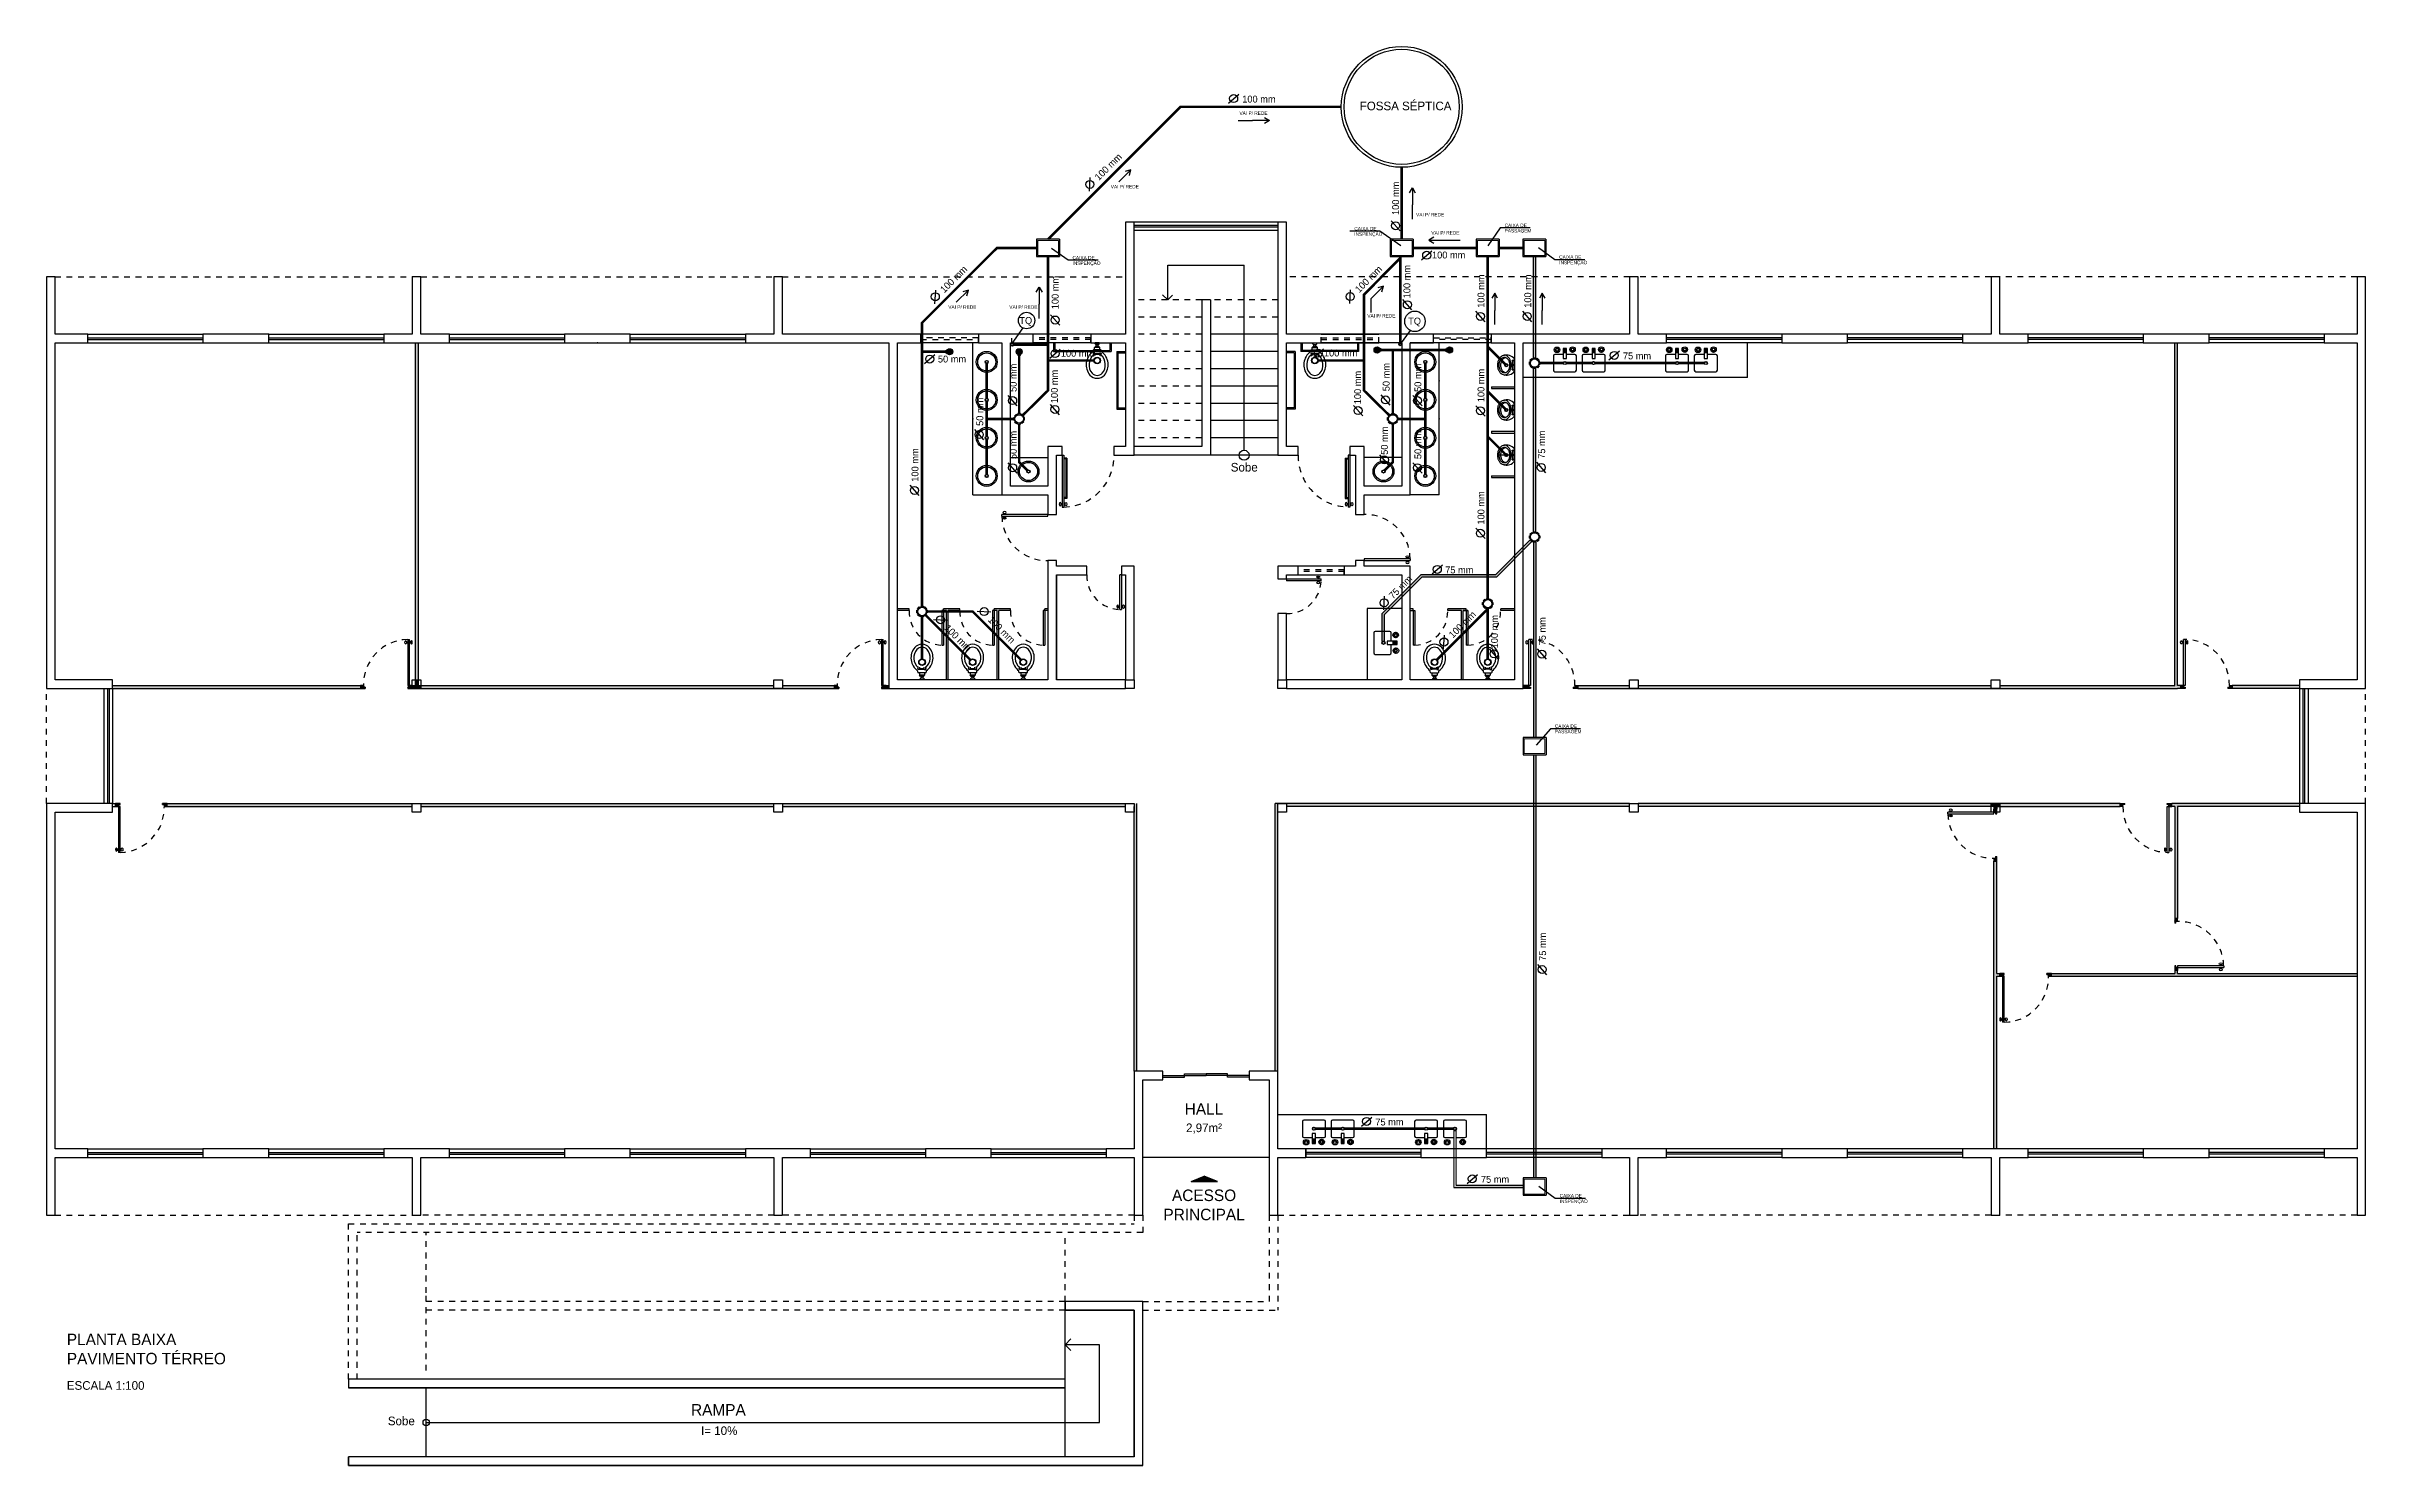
# Model space of a CAD drawing. Header units: millimetres. Extents: x 865.6 to 932.6, y 407.2 to 470.5.
# Drawn here: x 865.61 to 905.91, y 432.9 to 457.55 of the extents above; entities that cross this region are included whole.
import ezdxf

# ---------------------------------------------------------------- set-up
doc = ezdxf.new("R2010")
doc.units = ezdxf.units.MM
doc.linetypes.add('ACAD_ISO03W100', pattern=[30, 12, -18])
doc.layers.get('0').update_dxf_attribs({"color": 5})
for name, color, linetype in [('can01', 1, 'Continuous'), ('can02', 2, 'Continuous'), ('can03', 3, 'Continuous'), ('COTAS-TEXTOS', 1, 'Continuous'), ('ESQUADRIAS', 2, 'Continuous'), ('Fios', 10, 'Continuous'), ('Janela', 2, 'Continuous'), ('Layer1', 204, 'Continuous'), ('pena 01', 1, 'Continuous'), ('pena01', 1, 'Continuous'), ('pena02', 2, 'Continuous'), ('pena03', 3, 'Continuous'), ('pena04', 4, 'Continuous'), ('texto hidro', 1, 'Continuous'), ('TIGRECAD', 1, 'Continuous')]:
    doc.layers.add(name, color=color, linetype=linetype)
doc.layers.add('CANET 01', color=2, linetype='Continuous', lineweight=0)
doc.styles.get("Standard").update_dxf_attribs({"font": 'ERASLGHT.TTF'})

msp = doc.modelspace()

# ---------------------------------------------------------------- texts
at = {"layer": 'COTAS-TEXTOS', "color": 1}
for s, p in [('VAI P/ REDE ', (886.346, 456.356)), ('VAI P/ REDE ', (884.11, 455.078)), ('VAI P/ REDE ', (889.415, 454.592)), ('CAIXA DE', (888.341, 454.35)), ('INSPENÇÃO', (888.341, 454.256)), ('VAI P/ REDE ', (889.681, 454.277)), ('CAIXA DE', (890.953, 454.407)), ('PASSAGEM', (890.953, 454.313)), ('CAIXA DE', (883.444, 453.846)), ('INSPENÇÃO', (883.444, 453.751)), ('CAIXA DE', (891.901, 453.856)), ('INSPENÇÃO', (891.901, 453.762)), ('VAI P/ REDE ', (881.286, 452.988)), ('VAI P/ REDE ', (882.347, 452.988)), ('VAI P/ REDE ', (888.568, 452.836)), ('CAIXA DE', (891.825, 445.709)), ('PASSAGEM', (891.825, 445.615)), ('CAIXA DE', (891.91, 437.551)), ('INSPENÇÃO', (891.91, 437.457))]:
    msp.add_text(s, height=0.06, dxfattribs=at).set_placement(p)
at = {"layer": 'pena02', "color": 0, "char_height": 0.2, "width": 11.6204, "attachment_point": 1}
for s, insert in [('{\\fEras Demi ITC|b0|i0|c0|p34;\\H0.75x;Sobe}', (886.195, 450.311)), ('{\\fEras Demi ITC|b0|i0|c0|p34;HALL}', (885.395, 439.19)), ('{\\fEras Demi ITC|b0|i0|c0|p34;\\H0.75x;2,97m²}', (885.418, 438.837)), ('{\\fEras Demi ITC|b0|i0|c0|p34;  ACESSO\\PPRINCIPAL}', (885.025, 437.69)), ('{\\fEras Demi ITC|b0|i0|c0|p34;PLANTA BAIXA\\PPAVIMENTO TÉRREO}', (865.97, 435.187)), ('{\\fEras Demi ITC|b0|i0|c0|p34;\\H0.75x;ESCALA 1:100}', (865.97, 434.362)), ('{\\fEras Demi ITC|b0|i0|c0|p34;\\H0.75x;Sobe}', (871.548, 433.746)), ('{\\fEras Demi ITC|b0|i0|c0|p34;RAMPA}', (876.816, 433.964)), ('{\\fEras Demi ITC|b0|i0|c0|p34;\\H0.75x;I= 10%}', (876.991, 433.576))]:
    msp.add_mtext(s, dxfattribs=dict(at, insert=insert))
at = {"layer": 'texto hidro', "attachment_point": 1}
for s, insert, char_height, width in [('{\\fEras Demi ITC|b0|i0|c0|p34;100 mm}', (886.394, 456.69), 0.12, 11.6204), ('FOSSA SÉPTICA', (888.436, 456.586), 0.15, 2.9804), ('{\\fEras Demi ITC|b0|i0|c0|p34;100 mm}', (889.692, 453.982), 0.12, 11.6204), ('{\\fEras Demi ITC|b0|i0|c0|p34;TQ}', (882.521, 452.844), 0.12, 11.6204), ('{\\fEras Demi ITC|b0|i0|c0|p34;TQ}', (889.277, 452.834), 0.12, 11.6204), ('{\\fEras Demi ITC|b0|i0|c0|p34;50 mm}', (881.106, 452.175), 0.12, 11.6204), ('{\\fEras Demi ITC|b0|i0|c0|p34;100 mm}', (883.242, 452.275), 0.12, 11.6204), ('{\\fEras Demi ITC|b0|i0|c0|p34;100 mm}', (887.814, 452.28), 0.12, 11.6204), ('{\\fEras Demi ITC|b0|i0|c0|p34;75 mm}', (893.009, 452.23), 0.12, 11.6204), ('{\\fEras Demi ITC|b0|i0|c0|p34;75 mm}', (889.921, 448.512), 0.12, 11.6204), ('{\\fEras Demi ITC|b0|i0|c0|p34;75 mm}', (888.707, 438.923), 0.12, 11.6204), ('{\\fEras Demi ITC|b0|i0|c0|p34;75 mm}', (890.542, 437.927), 0.12, 11.6204)]:
    msp.add_mtext(s, dxfattribs=dict(at, insert=insert, char_height=char_height, width=width))
at = {"layer": 'texto hidro', "char_height": 0.12, "width": 11.6204, "attachment_point": 1}
for s, insert, rotation in [('{\\fEras Demi ITC|b0|i0|c0|p34;100 mm}', (883.817, 455.291), 44.8108), ('{\\fEras Demi ITC|b0|i0|c0|p34;100 mm}', (888.999, 454.617), 90), ('{\\fEras Demi ITC|b0|i0|c0|p34;100 mm}', (881.131, 453.339), 44.8108), ('{\\fEras Demi ITC|b0|i0|c0|p34;100 mm}', (883.083, 452.98), 90), ('{\\fEras Demi ITC|b0|i0|c0|p34;100 mm}', (888.34, 453.341), 44.8108), ('{\\fEras Demi ITC|b0|i0|c0|p34;100 mm}', (889.195, 453.169), 90), ('{\\fEras Demi ITC|b0|i0|c0|p34;100 mm}', (890.483, 453.005), 90), ('{\\fEras Demi ITC|b0|i0|c0|p34;100 mm}', (891.296, 453.005), 90), ('{\\fEras Demi ITC|b0|i0|c0|p34;50 mm}', (882.354, 451.544), 90), ('{\\fEras Demi ITC|b0|i0|c0|p34;100 mm}', (883.07, 451.349), 90), ('{\\fEras Demi ITC|b0|i0|c0|p34;100 mm}', (888.339, 451.33), 90), ('{\\fEras Demi ITC|b0|i0|c0|p34;50 mm}', (888.835, 451.556), 90), ('{\\fEras Demi ITC|b0|i0|c0|p34;50 mm}', (889.387, 451.544), 90), ('{\\fEras Demi ITC|b0|i0|c0|p34;100 mm}', (890.483, 451.366), 90), ('{\\fEras Demi ITC|b0|i0|c0|p34;50 mm}', (881.774, 450.954), 90), ('{\\fEras Demi ITC|b0|i0|c0|p34;50 mm}', (882.354, 450.377), 90), ('{\\fEras Demi ITC|b0|i0|c0|p34;50 mm}', (888.805, 450.451), 90), ('{\\fEras Demi ITC|b0|i0|c0|p34;50 mm}', (889.387, 450.377), 90), ('{\\fEras Demi ITC|b0|i0|c0|p34;75 mm}', (891.538, 450.382), 90), ('{\\fEras Demi ITC|b0|i0|c0|p34;100 mm}', (880.648, 449.984), 90), ('{\\fEras Demi ITC|b0|i0|c0|p34;100 mm}', (890.483, 449.239), 90), ('{\\fEras Demi ITC|b0|i0|c0|p34;75 mm}', (888.929, 448.022), 45), ('{\\fEras Demi ITC|b0|i0|c0|p34;100 mm}', (881.295, 447.516), 315), ('{\\fEras Demi ITC|b0|i0|c0|p34;100 mm}', (882.051, 447.66), 315), ('{\\fEras Demi ITC|b0|i0|c0|p34;100 mm}', (889.97, 447.342), 44.8108), ('{\\fEras Demi ITC|b0|i0|c0|p34;100 mm}', (890.717, 447.089), 90), ('{\\fEras Demi ITC|b0|i0|c0|p34;75 mm}', (891.549, 447.141), 90), ('{\\fEras Demi ITC|b0|i0|c0|p34;75 mm}', (891.554, 441.662), 90)]:
    msp.add_mtext(s, dxfattribs=dict(at, insert=insert, rotation=rotation))

# ---------------------------------------------------------------- hatches: boundary and pattern name
at = {"layer": 'can01'}
h = msp.add_hatch(color=256, dxfattribs=at)
h.paths.add_polyline_path([(891.495, 452.395), (891.455, 452.395), (891.455, 452.136), (891.495, 452.136)])
h.paths.add_polyline_path([(891.495, 452.545), (891.455, 452.545), (891.455, 452.395), (891.495, 452.395)])
h.paths.add_polyline_path([(891.495, 453.545), (891.455, 453.545), (891.455, 452.545), (891.495, 452.545)])
h.paths.add_polyline_path([(891.495, 453.895), (891.455, 453.895), (891.455, 453.545), (891.495, 453.545)])
h = msp.add_hatch(color=256, dxfattribs=at)
h.paths.add_polyline_path([(891.495, 450.958), (891.455, 450.958), (891.455, 449.116), (891.495, 449.116)])
h.paths.add_polyline_path([(891.495, 451.795), (891.455, 451.795), (891.455, 450.958), (891.495, 450.958)])
h.paths.add_polyline_path([(891.495, 451.953), (891.455, 451.953), (891.455, 451.795), (891.495, 451.795)])
h = msp.add_hatch(color=256, dxfattribs=at)
h.paths.add_polyline_path([(888.828, 447.385), (888.868, 447.385), (888.868, 447.677), (888.976, 447.785), (888.92, 447.785), (888.828, 447.693)])
h.paths.add_polyline_path([(888.828, 447.212), (888.868, 447.212), (888.868, 447.385), (888.828, 447.385)])
h.paths.add_polyline_path([(889.165, 447.973), (889.165, 448.03), (888.92, 447.785), (888.976, 447.785)])
h.paths.add_polyline_path([(889.315, 448.123), (889.315, 448.18), (889.165, 448.03), (889.165, 447.973)])
h.paths.add_polyline_path([(889.523, 448.331), (890.66, 448.331), (890.66, 448.371), (889.506, 448.371), (889.315, 448.18), (889.315, 448.123)])
h.paths.add_polyline_path([(890.66, 448.371), (890.66, 448.331), (890.816, 448.331), (891.125, 448.641), (891.125, 448.698), (890.8, 448.371)])
h.paths.add_polyline_path([(891.125, 448.698), (891.125, 448.641), (891.275, 448.792), (891.275, 448.849)])
h.paths.add_polyline_path([(891.426, 448.944), (891.397, 448.972), (891.275, 448.849), (891.275, 448.792)])
h = msp.add_hatch(color=256, dxfattribs=at)
h.paths.add_polyline_path([(891.496, 448.933), (891.455, 448.933), (891.455, 447.48), (891.496, 447.48)])
h.paths.add_polyline_path([(891.496, 447.48), (891.455, 447.48), (891.455, 447.243, -0.013437), (891.496, 447.238)])
h.paths.add_polyline_path([(891.496, 447.238, 0.013437), (891.455, 447.243), (891.455, 445.74), (891.496, 445.74)])
h = msp.add_hatch(color=256, dxfattribs=at)
h.paths.add_polyline_path([(891.496, 444.345), (891.455, 444.345), (891.455, 440.98), (891.496, 440.98)])
h.paths.add_polyline_path([(891.455, 445.541), (891.496, 445.541), (891.496, 445.74), (891.455, 445.74)])
h.paths.add_polyline_path([(891.496, 445.241), (891.455, 445.241), (891.455, 444.395), (891.496, 444.395)])
msp.add_hatch(color=256, dxfattribs=at).paths.add_polyline_path([(891.496, 440.98), (891.455, 440.98), (891.455, 438.395), (891.496, 438.395)])
h = msp.add_hatch(color=256, dxfattribs=at)
h.paths.add_polyline_path([(890.11, 438.718), (890.07, 438.718), (890.07, 438.395), (890.11, 438.395)])
h.paths.add_polyline_path([(890.11, 438.395), (890.07, 438.395), (890.07, 438.245), (890.11, 438.245)])
h.paths.add_polyline_path([(890.11, 438.245), (890.07, 438.245), (890.07, 437.725), (891.275, 437.725), (891.275, 437.765), (890.11, 437.765)])
h = msp.add_hatch(color=256, dxfattribs=at)
h.paths.add_polyline_path([(891.496, 438.245), (891.455, 438.245), (891.455, 437.891), (891.496, 437.891)])
h.paths.add_polyline_path([(891.496, 438.305), (891.455, 438.305), (891.455, 438.245), (891.496, 438.245)])
h.paths.add_polyline_path([(891.496, 438.335), (891.455, 438.335), (891.455, 438.305), (891.496, 438.305)])
h.paths.add_polyline_path([(891.496, 438.395), (891.455, 438.395), (891.455, 438.335), (891.496, 438.335)])
at = {"layer": 'pena02'}
for points in [[(872.073, 446.545), (872.073, 452.395), (872.023, 452.395), (872.023, 446.545)], [(872.123, 446.395), (872.123, 446.445), (872.073, 446.445), (872.073, 446.545), (872.023, 446.545), (872.023, 446.445), (871.973, 446.445), (871.973, 446.395), (872.023, 446.395)], [(878.256, 446.395), (878.256, 446.445), (872.123, 446.445), (872.123, 446.395)], [(879.305, 446.395), (879.305, 446.445), (878.406, 446.445), (878.406, 446.395)], [(880.205, 446.445), (880.205, 446.395), (880.255, 446.395), (880.255, 446.445)], [(891.325, 446.395), (891.325, 446.445), (891.275, 446.445), (891.275, 446.395)], [(893.123, 446.395), (893.123, 446.445), (892.225, 446.445), (892.225, 446.395)], [(899.406, 446.395), (899.406, 446.445), (893.273, 446.445), (893.273, 446.395)], [(878.256, 444.345), (878.256, 444.395), (872.123, 444.395), (872.123, 444.345)], [(884.365, 444.345), (884.365, 444.395), (878.406, 444.395), (878.406, 444.345)], [(884.515, 439.745), (884.565, 439.745), (884.565, 444.395), (884.515, 444.395), (884.515, 444.245)], [(887.015, 444.345), (887.015, 444.395), (886.965, 444.395), (886.965, 439.745), (887.015, 439.745)], [(893.123, 444.345), (893.123, 444.395), (887.165, 444.395), (887.165, 444.345)], [(899.406, 444.345), (899.406, 444.395), (893.273, 444.395), (893.273, 444.345)], [(899.506, 444.295), (899.506, 444.345), (899.556, 444.345), (899.556, 444.395), (899.406, 444.395), (899.406, 444.345), (899.456, 444.345), (899.456, 444.295)], [(901.648, 444.345), (901.648, 444.395), (899.556, 444.395), (899.556, 444.345)], [(905.765, 441.395), (905.765, 441.445), (902.648, 441.445), (902.648, 441.495), (902.598, 441.495), (902.598, 441.445), (900.456, 441.445), (900.456, 441.395)]]:
    msp.add_hatch(color=0, dxfattribs=at).paths.add_polyline_path(points)
h = msp.add_hatch(color=0, dxfattribs=at)
h.paths.add_polyline_path([(902.648, 446.395), (902.698, 446.395), (902.698, 446.445), (902.648, 446.445), (902.648, 452.395), (902.598, 452.395), (902.598, 446.445), (899.556, 446.445), (899.556, 446.395)])
h.paths.add_polyline_path([(904.765, 446.395), (904.765, 446.445), (903.598, 446.445), (903.598, 446.395)])
h = msp.add_hatch(color=0, dxfattribs=at)
h.paths.add_polyline_path([(871.973, 444.345), (871.973, 444.395), (867.715, 444.395), (867.715, 444.345)])
h.paths.add_polyline_path([(871.073, 446.395), (871.073, 446.445), (866.765, 446.445), (866.765, 446.395)])
h = msp.add_hatch(dxfattribs=at)
h.set_pattern_fill('LINE', color=0, scale=0.004, angle=45, style=0)
h.set_pattern_definition([(225, (2889.971818, 2387.694245), (0.00898025612, -0.00898025612), [])])
h.paths.add_polyline_path([(871.073, 446.445), (871.073, 446.395), (871.153, 446.395), (871.153, 446.415), (871.123, 446.415), (871.123, 446.445)])
h = msp.add_hatch(dxfattribs=at)
h.set_pattern_fill('LINE', color=0, scale=0.004, angle=45, style=0)
h.set_pattern_definition([(225, (2889.771818, 2387.694245), (0.00898025612, -0.00898025612), [])])
h.paths.add_polyline_path([(871.973, 446.445), (871.973, 446.395), (871.893, 446.395), (871.893, 446.415), (871.923, 446.415), (871.923, 446.445)])
h = msp.add_hatch(dxfattribs=at)
h.set_pattern_fill('LINE', color=0, scale=0.004, angle=45, style=0)
h.set_pattern_definition([(225, (2898.203484, 2387.694245), (0.00898025612, -0.00898025612), [])])
h.paths.add_polyline_path([(879.305, 446.445), (879.305, 446.395), (879.385, 446.395), (879.385, 446.415), (879.355, 446.415), (879.355, 446.445)])
h = msp.add_hatch(dxfattribs=at)
h.set_pattern_fill('LINE', color=0, scale=0.004, angle=45, style=0)
h.set_pattern_definition([(225, (2898.003484, 2387.694245), (0.00898025612, -0.00898025612), [])])
h.paths.add_polyline_path([(880.205, 446.445), (880.205, 446.395), (880.125, 446.395), (880.125, 446.415), (880.155, 446.415), (880.155, 446.445)])
h = msp.add_hatch(dxfattribs=at)
h.set_pattern_fill('LINE', color=0, scale=0.004, angle=45, style=0)
h.set_pattern_definition([(315, (-1126.474457, 2387.694245), (-0.00898025612, -0.00898025612), [])])
h.paths.add_polyline_path([(891.325, 446.445), (891.325, 446.395), (891.405, 446.395), (891.405, 446.415), (891.375, 446.415), (891.375, 446.445)])
h = msp.add_hatch(dxfattribs=at)
h.set_pattern_fill('LINE', color=0, scale=0.004, angle=45, style=0)
h.set_pattern_definition([(315, (-1126.674457, 2387.694245), (-0.00898025612, -0.00898025612), [])])
h.paths.add_polyline_path([(892.225, 446.445), (892.225, 446.395), (892.145, 446.395), (892.145, 446.415), (892.175, 446.415), (892.175, 446.445)])
h = msp.add_hatch(dxfattribs=at)
h.set_pattern_fill('LINE', color=0, scale=0.004, angle=45, style=0)
h.set_pattern_definition([(315, (-1115.101124, 2387.694245), (-0.00898025612, -0.00898025612), [])])
h.paths.add_polyline_path([(902.698, 446.445), (902.698, 446.395), (902.778, 446.395), (902.778, 446.415), (902.748, 446.415), (902.748, 446.445)])
h = msp.add_hatch(dxfattribs=at)
h.set_pattern_fill('LINE', color=0, scale=0.004, angle=45, style=0)
h.set_pattern_definition([(315, (-1115.301124, 2387.694245), (-0.00898025612, -0.00898025612), [])])
h.paths.add_polyline_path([(903.598, 446.445), (903.598, 446.395), (903.518, 446.395), (903.518, 446.415), (903.548, 446.415), (903.548, 446.445)])
h = msp.add_hatch(dxfattribs=at)
h.set_pattern_fill('LINE', color=0, scale=0.004, angle=45, style=0)
h.set_pattern_definition([(45, (-1150.984457, -1496.90375), (-0.00898025612, 0.00898025612), [])])
h.paths.add_polyline_path([(866.815, 444.345), (866.815, 444.395), (866.895, 444.395), (866.895, 444.375), (866.865, 444.375), (866.865, 444.345)])
h = msp.add_hatch(dxfattribs=at)
h.set_pattern_fill('LINE', color=0, scale=0.004, angle=45, style=0)
h.set_pattern_definition([(45, (-1151.184457, -1496.90375), (-0.00898025612, 0.00898025612), [])])
h.paths.add_polyline_path([(867.715, 444.345), (867.715, 444.395), (867.635, 444.395), (867.635, 444.375), (867.665, 444.375), (867.665, 444.345)])
h = msp.add_hatch(color=0, dxfattribs=at)
h.paths.add_polyline_path([(899.456, 438.395), (899.506, 438.395), (899.506, 441.395), (899.556, 441.395), (899.556, 441.445), (899.506, 441.445), (899.506, 443.395), (899.456, 443.395)])
h.paths.add_polyline_path([(902.648, 444.345), (904.765, 444.345), (904.765, 444.395), (902.548, 444.395), (902.548, 444.345), (902.598, 444.345), (902.598, 442.395), (902.648, 442.395)])
h = msp.add_hatch(dxfattribs=at)
h.set_pattern_fill('LINE', color=0, scale=0.004, angle=-45, style=0)
h.set_pattern_definition([(315, (-1041.792817, 2462.094218), (0.00898025612, 0.00898025612), [])])
h.paths.add_polyline_path([(899.456, 444.295), (899.506, 444.295), (899.506, 444.215), (899.486, 444.215), (899.486, 444.245), (899.456, 444.245)])
h = msp.add_hatch(dxfattribs=at)
h.set_pattern_fill('LINE', color=0, scale=0.004, angle=45, style=0)
h.set_pattern_definition([(135, (2920.546818, -1496.90375), (0.00898025612, 0.00898025612), [])])
h.paths.add_polyline_path([(901.648, 444.345), (901.648, 444.395), (901.728, 444.395), (901.728, 444.375), (901.698, 444.375), (901.698, 444.345)])
h = msp.add_hatch(dxfattribs=at)
h.set_pattern_fill('LINE', color=0, scale=0.004, angle=45, style=0)
h.set_pattern_definition([(135, (2920.346818, -1496.90375), (0.00898025612, 0.00898025612), [])])
h.paths.add_polyline_path([(902.548, 444.345), (902.548, 444.395), (902.468, 444.395), (902.468, 444.375), (902.498, 444.375), (902.498, 444.345)])
h = msp.add_hatch(dxfattribs=at)
h.set_pattern_fill('LINE', color=0, scale=0.004, angle=-45, style=0)
h.set_pattern_definition([(315, (-1041.792817, 2462.294218), (0.00898025612, 0.00898025612), [])])
h.paths.add_polyline_path([(899.456, 443.395), (899.506, 443.395), (899.506, 443.475), (899.486, 443.475), (899.486, 443.445), (899.456, 443.445)])
h = msp.add_hatch(dxfattribs=at)
h.set_pattern_fill('LINE', color=0, scale=0.004, angle=135, style=0)
h.set_pattern_definition([(135, (2843.896845, -1576.503723), (-0.00898025612, -0.00898025612), [])])
h.paths.add_polyline_path([(902.648, 442.395), (902.598, 442.395), (902.598, 442.315), (902.618, 442.315), (902.618, 442.345), (902.648, 442.345)])
h = msp.add_hatch(dxfattribs=at)
h.set_pattern_fill('LINE', color=0, scale=0.004, angle=45, style=0)
h.set_pattern_definition([(45, (-1118.24279, -1499.85375), (-0.00898025612, 0.00898025612), [])])
h.paths.add_polyline_path([(899.556, 441.395), (899.556, 441.445), (899.636, 441.445), (899.636, 441.425), (899.606, 441.425), (899.606, 441.395)])
h = msp.add_hatch(dxfattribs=at)
h.set_pattern_fill('LINE', color=0, scale=0.004, angle=45, style=0)
h.set_pattern_definition([(45, (-1118.44279, -1499.85375), (-0.00898025612, 0.00898025612), [])])
h.paths.add_polyline_path([(900.456, 441.395), (900.456, 441.445), (900.376, 441.445), (900.376, 441.425), (900.406, 441.425), (900.406, 441.395)])
h = msp.add_hatch(dxfattribs=at)
h.set_pattern_fill('LINE', color=0, scale=0.004, angle=135, style=0)
h.set_pattern_definition([(135, (2843.896845, -1576.303723), (-0.00898025612, -0.00898025612), [])])
h.paths.add_polyline_path([(902.648, 441.495), (902.598, 441.495), (902.598, 441.575), (902.618, 441.575), (902.618, 441.545), (902.648, 441.545)])
at = {"layer": 'pena04'}
msp.add_hatch(color=0, dxfattribs=at).paths.add_polyline_path([(885.505, 437.828), (885.735, 437.922), (885.965, 437.828)])
at = {"layer": 'TIGRECAD'}
h = msp.add_hatch(dxfattribs=at)
h.set_pattern_fill('NET3', color=256, scale=0.004, style=0)
h.set_pattern_definition([(180, (1164.370943, 284.739157), (-3e-18, 0.0127), []), (120, (1164.370943, 284.739157), (0.01099852263, 0.00635), []), (60, (1164.370943, 284.739157), (0.01099852263, -0.00635), [])])
h.paths.add_polyline_path([(881.265, 452.242, 1), (881.354, 452.242, 1)])
h = msp.add_hatch(dxfattribs=at)
h.set_pattern_fill('NET3', color=256, scale=0.004, angle=-90, style=0)
h.set_pattern_definition([(270, (1050.020745, 735.303144), (-0.0127, -2e-18), []), (210, (1050.020745, 735.303144), (-0.00635, 0.01099852263), []), (150, (1050.020745, 735.303144), (0.00635, 0.01099852263), [])])
h.paths.add_polyline_path([(882.563, 452.242, 1), (882.474, 452.242, 1)])
h = msp.add_hatch(dxfattribs=at)
h.set_pattern_fill('NET3', color=256, scale=0.004, style=0)
h.set_pattern_definition([(360, (605.677018, 284.769507), (6e-18, 0.0127), []), (60, (605.677018, 284.769507), (-0.01099852263, 0.00635), []), (120, (605.677018, 284.769507), (-0.01099852263, -0.00635), [])])
h.paths.add_polyline_path([(888.694, 452.272, 1), (888.783, 452.272, 1)])
h = msp.add_hatch(dxfattribs=at)
h.set_pattern_fill('NET3', color=256, scale=0.004, angle=-180, style=0)
h.set_pattern_definition([(180, (1173.058729, 619.774621), (-5e-18, -0.0127), []), (240, (1173.058729, 619.774621), (0.01099852263, -0.00635), []), (300, (1173.058729, 619.774621), (0.01099852263, 0.00635), [])])
h.paths.add_polyline_path([(890.042, 452.272, 1), (889.953, 452.272, 1)])

# ---------------------------------------------------------------- linework, layer by layer
at = {"color": 0}
msp.add_line((889.815, 452.395), (889.315, 452.395), dxfattribs=at)
for p in [(889.815, 451.735), (881.715, 451.075), (889.815, 451.075)]:
    msp.add_point(p, dxfattribs=at)
at = {"layer": 'can01'}
for p, q in [((883.02, 454.195), (885.32, 456.495)), ((888.115, 456.495), (885.32, 456.495)), ((886.324, 456.258), (886.571, 456.258)), ((889.35, 454.545), (889.35, 454.792)), ((882.132, 454.045), (880.83, 452.745)), ((882.82, 454.045), (882.132, 454.045)), ((889.365, 454.045), (890.461, 454.045)), ((889.638, 454.179), (890.182, 454.179)), ((890.861, 454.045), (891.272, 454.045)), ((891.455, 452.136), (891.455, 453.895)), ((891.495, 452.136), (891.495, 453.895)), ((890.662, 453.558), (890.662, 453.558)), ((882.866, 452.819), (882.866, 453.066)), ((888.637, 452.922), (888.637, 453.168)), ((882.581, 452.657), (882.393, 452.385)), ((889.313, 452.612), (889.141, 452.371)), ((890.781, 452.714), (890.781, 452.96)), ((891.608, 452.714), (891.608, 452.96)), ((882.393, 452.385), (882.393, 452.478)), ((889.141, 452.371), (889.141, 452.464)), ((891.455, 449.116), (891.455, 451.953)), ((891.495, 449.116), (891.495, 451.953)), ((891.125, 450.447), (890.835, 450.447)), ((890.8, 448.371), (891.398, 448.972)), ((890.816, 448.331), (891.426, 448.944)), ((891.455, 448.933), (891.455, 445.541)), ((891.496, 448.933), (891.496, 445.541)), ((888.828, 447.693), (889.506, 448.371)), ((888.868, 447.677), (889.523, 448.331)), ((889.506, 448.371), (890.8, 448.371)), ((889.523, 448.331), (890.816, 448.331)), ((889.777, 446.891), (890.66, 447.774)), ((890.66, 447.608), (890.66, 447.774)), ((880.83, 446.908), (880.83, 447.608)), ((881.669, 446.891), (880.895, 447.665)), ((880.922, 447.73), (881.71, 447.73)), ((888.828, 447.212), (888.828, 447.693)), ((888.868, 447.212), (888.868, 447.677)), ((890.66, 446.908), (890.66, 447.608)), ((888.828, 447.212), (888.868, 447.212)), ((891.749, 445.694), (891.504, 445.407)), ((891.455, 445.241), (891.455, 437.891)), ((891.496, 445.241), (891.496, 437.891)), ((890.07, 438.718), (890.11, 438.718)), ((890.07, 437.725), (891.275, 437.725)), ((890.11, 437.765), (891.275, 437.765))]:
    msp.add_line(p, q, dxfattribs=at)
at = {"layer": 'can01', "color": 1, "lineweight": 0}
for p, q in [((890.461, 454.03), (890.461, 454.07)), ((891.272, 454.03), (891.272, 454.07)), ((891.274, 445.376), (891.274, 445.416)), ((890.07, 438.718), (890.07, 438.395)), ((890.11, 438.395), (890.11, 438.718)), ((890.07, 438.395), (890.07, 438.245)), ((890.07, 438.245), (890.07, 437.725)), ((890.11, 438.245), (890.11, 438.395)), ((890.11, 437.765), (890.11, 438.245)), ((890.07, 437.725), (891.275, 437.725)), ((891.275, 437.765), (890.11, 437.765)), ((891.275, 437.725), (891.275, 437.765))]:
    msp.add_line(p, q, dxfattribs=at)
at = {"layer": 'can01', "const_width": 0.044}
for points in [[(883.02, 454.195), (885.32, 456.495), (888.115, 456.495)], [(889.165, 454.195), (889.165, 455.445)], [(880.83, 447.822), (880.83, 452.745), (882.132, 454.045), (882.132, 454.045)], [(882.216, 454.045), (882.132, 454.045), (880.83, 452.745)], [(882.82, 454.045), (882.132, 454.045)], [(889.141, 453.895), (889.141, 452.391)], [(890.461, 454.045), (889.365, 454.045)], [(890.66, 447.957), (890.66, 447.957), (890.66, 453.895)], [(891.272, 454.045), (890.861, 454.045)], [(880.839, 452.242), (881.238, 452.242)], [(882.413, 452.365), (883.02, 452.365)], [(882.518, 451.167), (882.518, 452.191)], [(888.81, 452.272), (889.011, 452.272)], [(889.011, 451.167), (889.011, 452.272), (889.926, 452.272)], [(890.982, 452.009), (890.66, 452.331)], [(881.954, 451.433), (881.954, 452.038)], [(883.02, 452.09), (883.823, 452.09)], [(888.509, 452.09), (887.706, 452.09)], [(889.575, 451.433), (889.575, 452.038)], [(891.566, 452.045), (891.972, 452.045)], [(892.027, 452.045), (892.472, 452.045)], [(892.527, 452.045), (893.922, 452.045)], [(893.977, 452.045), (894.422, 452.045)], [(881.954, 450.773), (881.954, 451.378)], [(889.575, 450.773), (889.575, 451.378)], [(890.982, 451.231), (890.656, 451.557)], [(881.954, 451.075), (882.427, 451.075)], [(882.661, 450.181), (882.518, 450.324), (882.518, 450.984)], [(888.868, 450.181), (889.011, 450.324), (889.011, 450.984)], [(889.575, 451.075), (889.102, 451.075)], [(881.954, 450.113), (881.954, 450.718)], [(889.575, 450.113), (889.575, 450.718)], [(890.982, 450.447), (890.659, 450.769)], [(882.549, 446.891), (881.71, 447.73), (880.922, 447.73)], [(889.777, 446.891), (890.66, 447.774)], [(890.66, 446.908), (890.66, 447.774)], [(880.83, 446.908), (880.83, 447.639)], [(881.669, 446.891), (880.895, 447.665)], [(887.667, 438.746), (888.114, 438.746)], [(888.167, 438.746), (889.562, 438.746)], [(889.617, 438.746), (890.062, 438.746)]]:
    msp.add_lwpolyline(points, dxfattribs=at)
at = {"layer": 'can01'}
for centre, radius in [((882.647, 452.784), 0.143), ((889.395, 452.77), 0.178), ((882.394, 452.365), 0.0258), ((882.393, 452.365), 0.02), ((889.141, 452.371), 0.0242), ((889.141, 452.371), 0.02)]:
    msp.add_circle(centre, radius, dxfattribs=at)
at = {"layer": 'can01', "color": 1, "lineweight": 0}
msp.add_arc((890.09, 438.746), 0.0274, 223.0078, 316.9922, dxfattribs=at)
at = {"layer": 'can02', "color": 0}
for p, q in [((887.165, 454.495), (887.015, 454.495)), ((887.015, 454.495), (887.015, 450.445)), ((887.165, 452.545), (887.165, 454.495)), ((874.619, 452.395), (875.76, 452.395)), ((881.81, 452.545), (880.81, 452.545)), ((881.81, 452.395), (880.81, 452.395)), ((883.766, 452.545), (882.763, 452.545)), ((883.766, 452.395), (882.763, 452.395)), ((887.763, 452.545), (887.165, 452.545)), ((887.165, 450.595), (887.165, 452.395)), ((887.165, 452.395), (887.763, 452.395)), ((888.766, 452.545), (887.754, 452.545)), ((887.763, 452.545), (888.766, 452.545)), ((887.763, 452.395), (888.766, 452.395)), ((889.72, 452.545), (888.766, 452.545)), ((889.165, 452.395), (889.165, 449.905)), ((889.315, 449.755), (889.315, 452.395)), ((889.315, 452.395), (889.72, 452.395)), ((889.72, 452.395), (889.72, 452.545)), ((887.365, 450.595), (887.165, 450.595)), ((887.365, 450.445), (887.365, 450.595)), ((888.515, 450.595), (888.265, 450.595)), ((888.265, 450.595), (888.265, 450.445)), ((888.515, 449.945), (888.515, 450.595)), ((887.015, 450.445), (887.365, 450.445)), ((888.265, 450.445), (888.365, 450.445)), ((888.365, 450.445), (888.365, 449.415)), ((888.515, 449.905), (888.515, 449.945)), ((889.165, 449.905), (888.515, 449.905)), ((888.515, 449.415), (888.515, 449.755)), ((888.515, 449.755), (889.315, 449.755)), ((888.365, 449.415), (888.515, 449.415)), ((883.165, 448.365), (883.165, 446.545)), ((884.665, 432.895), (884.665, 435.745)), ((883.315, 434.995), (883.415, 435.095)), ((883.915, 434.995), (883.315, 434.995)), ((883.315, 434.995), (883.415, 434.895)), ((883.915, 433.645), (883.915, 434.995)), ((872.215, 433.645), (883.915, 433.645)), ((884.665, 432.895), (870.865, 432.895))]:
    msp.add_line(p, q, dxfattribs=at)
for points in [[(884.515, 450.445), (884.515, 454.495), (884.365, 454.495), (884.365, 452.545), (883.766, 452.545), (883.766, 452.395), (884.365, 452.395), (884.365, 450.595), (884.165, 450.595), (884.165, 450.445)], [(872.619, 452.395), (872.619, 452.545), (872.123, 452.545), (872.123, 453.545), (871.973, 453.545), (871.973, 452.545), (871.477, 452.545), (871.477, 452.395)], [(884.365, 446.395), (884.365, 446.545), (883.165, 446.545), (883.165, 448.365), (883.695, 448.365), (883.695, 448.515), (883.165, 448.515), (883.165, 448.615), (883.015, 448.615), (883.015, 446.545), (880.405, 446.545), (880.405, 452.395), (880.81, 452.395), (880.81, 452.545), (878.406, 452.545), (878.406, 453.545), (878.256, 453.545), (878.256, 452.545), (877.76, 452.545), (877.76, 452.395), (880.255, 452.395), (880.255, 446.395)], [(900.052, 452.395), (900.052, 452.545), (899.556, 452.545), (899.556, 453.545), (899.406, 453.545), (899.406, 452.545), (898.91, 452.545), (898.91, 452.395)], [(905.915, 446.395), (905.915, 453.545), (905.765, 453.545), (905.765, 452.545), (905.194, 452.545), (905.194, 452.395), (905.765, 452.395), (905.765, 446.545), (904.765, 446.545), (904.765, 446.395)], [(869.477, 452.395), (869.477, 452.545), (868.335, 452.545), (868.335, 452.395)], [(875.76, 452.395), (875.76, 452.545), (874.619, 452.545), (874.619, 452.395)], [(883.015, 449.755), (883.015, 449.415), (883.165, 449.415), (883.165, 450.445), (883.265, 450.445), (883.265, 450.595), (883.015, 450.595), (883.015, 449.905), (882.365, 449.905), (882.365, 452.395), (882.763, 452.395), (882.763, 452.545), (881.81, 452.545), (881.81, 452.395), (882.215, 452.395), (882.215, 449.755)], [(896.91, 452.395), (896.91, 452.545), (895.769, 452.545), (895.769, 452.395)], [(903.194, 452.395), (903.194, 452.545), (902.052, 452.545), (902.052, 452.395)], [(884.515, 446.545), (884.515, 448.515), (884.295, 448.515), (884.295, 448.365), (884.365, 448.365), (884.365, 446.545)], [(887.165, 448.295), (887.165, 448.365), (887.365, 448.365), (887.365, 448.515), (887.015, 448.515), (887.015, 448.295)], [(887.165, 446.545), (887.165, 447.695), (887.015, 447.695), (887.015, 446.545)], [(905.915, 437.245), (905.915, 444.395), (904.765, 444.395), (904.765, 444.245), (905.765, 444.245), (905.765, 438.395), (905.194, 438.395), (905.194, 438.245), (905.765, 438.245), (905.765, 437.245)], [(884.665, 437.245), (884.665, 439.595), (885.015, 439.595), (885.015, 439.745), (884.515, 439.745), (884.515, 438.395), (884.031, 438.395), (884.031, 438.245), (884.515, 438.245), (884.515, 437.245)], [(887.015, 437.245), (887.015, 438.245), (887.498, 438.245), (887.498, 438.395), (887.015, 438.395), (887.015, 439.745), (886.515, 439.745), (886.515, 439.595), (886.865, 439.595), (886.865, 437.245)], [(869.477, 438.245), (869.477, 438.395), (868.335, 438.395), (868.335, 438.245)], [(872.123, 437.245), (872.123, 438.245), (872.619, 438.245), (872.619, 438.395), (871.477, 438.395), (871.477, 438.245), (871.973, 438.245), (871.973, 437.245)], [(875.76, 438.245), (875.76, 438.395), (874.619, 438.395), (874.619, 438.245)], [(878.406, 437.245), (878.406, 438.245), (878.89, 438.245), (878.89, 438.395), (877.76, 438.395), (877.76, 438.245), (878.256, 438.245), (878.256, 437.245)], [(882.031, 438.245), (882.031, 438.395), (880.89, 438.395), (880.89, 438.245)], [(890.64, 438.245), (890.64, 438.395), (889.498, 438.395), (889.498, 438.245)], [(893.273, 437.245), (893.273, 438.245), (893.769, 438.245), (893.769, 438.395), (892.64, 438.395), (892.64, 438.245), (893.123, 438.245), (893.123, 437.245)], [(896.91, 438.245), (896.91, 438.395), (895.769, 438.395), (895.769, 438.245)], [(899.556, 437.245), (899.556, 438.245), (900.052, 438.245), (900.052, 438.395), (898.91, 438.395), (898.91, 438.245), (899.406, 438.245), (899.406, 437.245)], [(903.194, 438.245), (903.194, 438.395), (902.052, 438.395), (902.052, 438.245)], [(884.665, 435.745), (883.315, 435.745), (883.315, 435.595), (884.515, 435.595), (884.515, 433.045), (870.865, 433.045), (870.865, 432.895), (884.665, 432.895)], [(883.315, 434.395), (870.865, 434.395), (870.865, 434.245), (883.315, 434.245)]]:
    msp.add_lwpolyline(points, close=True, dxfattribs=at)
for points in [[(865.765, 446.545), (865.765, 452.395), (866.335, 452.395), (866.335, 452.545), (865.765, 452.545), (865.765, 453.545), (865.615, 453.545), (865.615, 446.395), (866.765, 446.395), (866.765, 446.545), (865.765, 446.545)], [(891.275, 452.395), (893.769, 452.395), (893.769, 452.545), (893.273, 452.545), (893.273, 453.545), (893.123, 453.545), (893.123, 452.545), (891.275, 452.545)], [(891.275, 452.545), (890.72, 452.545), (890.72, 452.395), (891.125, 452.395), (891.125, 446.545), (889.315, 446.545)], [(889.315, 446.395), (891.275, 446.395), (891.275, 452.395)], [(889.315, 446.545), (889.315, 448.515), (888.515, 448.515), (888.515, 448.615), (888.365, 448.615), (888.365, 448.515), (888.165, 448.515), (888.165, 448.365), (888.365, 448.365), (889.165, 448.365), (889.165, 446.545), (887.165, 446.545), (887.165, 446.395), (889.315, 446.395), (889.315, 446.395)], [(865.615, 444.395), (865.615, 437.245), (865.765, 437.245), (865.765, 438.245), (866.335, 438.245), (866.335, 438.395), (865.765, 438.395), (865.765, 444.245), (865.765, 444.245), (866.765, 444.245), (866.765, 444.395), (865.615, 444.395)]]:
    msp.add_lwpolyline(points, dxfattribs=at)
for centre, radius in [((889.165, 456.495), 1.05), ((889.165, 456.495), 1), ((872.215, 433.645), 0.0562)]:
    msp.add_circle(centre, radius, dxfattribs=at)
at = {"layer": 'can03', "color": 0, "ltscale": 0.2}
for p, q in [((884.665, 435.745), (883.315, 435.745)), ((884.515, 435.595), (883.315, 435.595)), ((884.515, 433.045), (884.515, 435.595)), ((883.315, 434.395), (870.865, 434.395)), ((870.865, 434.395), (870.865, 434.245)), ((883.315, 434.245), (870.865, 434.245)), ((883.315, 434.245), (883.315, 434.395)), ((884.515, 433.045), (870.865, 433.045)), ((870.865, 432.895), (870.865, 433.045))]:
    msp.add_line(p, q, dxfattribs=at)
at = {"layer": 'CANET 01'}
for p, q in [((882.84, 454.175), (882.84, 453.915)), ((883.2, 454.175), (882.84, 454.175)), ((882.84, 453.915), (883.2, 453.915)), ((883.2, 454.175), (883.2, 453.915)), ((888.985, 454.175), (888.985, 453.915)), ((889.345, 454.175), (888.985, 454.175)), ((888.985, 453.915), (889.345, 453.915)), ((889.345, 454.175), (889.345, 453.915)), ((890.481, 454.175), (890.481, 453.915)), ((890.841, 454.175), (890.481, 454.175)), ((890.481, 453.915), (890.841, 453.915)), ((890.841, 454.175), (890.841, 453.915)), ((891.292, 454.175), (891.292, 453.915)), ((891.652, 454.175), (891.292, 454.175)), ((891.292, 453.915), (891.652, 453.915)), ((891.652, 454.175), (891.652, 453.915)), ((891.294, 445.521), (891.294, 445.261)), ((891.654, 445.521), (891.294, 445.521)), ((891.654, 445.521), (891.654, 445.261)), ((891.294, 445.261), (891.654, 445.261)), ((891.295, 437.871), (891.295, 437.611)), ((891.655, 437.871), (891.295, 437.871)), ((891.655, 437.871), (891.655, 437.611)), ((891.295, 437.611), (891.655, 437.611))]:
    msp.add_line(p, q, dxfattribs=at)
at = {"layer": 'ESQUADRIAS', "color": 0}
for p, q in [((880.605, 447.775), (880.405, 447.775)), ((880.605, 447.745), (880.405, 447.745)), ((880.605, 447.745), (880.605, 447.775)), ((881.205, 447.745), (881.175, 447.745)), ((881.205, 447.745), (881.205, 447.775)), ((881.485, 447.775), (881.205, 447.775)), ((881.255, 447.745), (881.205, 447.745)), ((881.255, 446.545), (881.255, 447.745)), ((881.285, 446.545), (881.285, 447.745)), ((881.485, 447.745), (881.285, 447.745)), ((881.485, 447.745), (881.485, 447.775)), ((882.085, 447.745), (882.055, 447.745)), ((882.365, 447.775), (882.085, 447.775)), ((882.085, 447.745), (882.085, 447.775)), ((882.135, 447.745), (882.085, 447.745)), ((882.135, 446.545), (882.135, 447.745)), ((882.165, 446.545), (882.165, 447.745)), ((882.365, 447.745), (882.165, 447.745)), ((882.365, 447.745), (882.365, 447.775)), ((882.965, 447.745), (882.935, 447.745)), ((883.015, 447.775), (882.965, 447.775)), ((882.965, 447.745), (882.965, 447.775)), ((883.015, 447.745), (882.965, 447.745)), ((889.315, 447.745), (889.365, 447.745)), ((889.365, 447.745), (889.365, 447.775)), ((889.365, 447.745), (889.395, 447.745)), ((889.965, 447.745), (889.965, 447.775)), ((890.235, 447.745), (890.285, 447.745)), ((890.285, 447.745), (890.285, 447.775)), ((890.285, 447.745), (890.315, 447.745)), ((890.885, 447.745), (890.885, 447.775))]:
    msp.add_line(p, q, dxfattribs=at)
at = {"layer": 'Fios', "color": 0}
for p, q in [((881.715, 449.755), (881.715, 452.395)), ((883.799, 452.245), (883.799, 452.24)), ((883.803, 452.21), (883.803, 452.199)), ((883.809, 452.21), (883.803, 452.21)), ((883.809, 452.199), (883.803, 452.199)), ((883.834, 452.219), (883.809, 452.219)), ((883.809, 452.219), (883.809, 452.166)), ((883.937, 452.275), (883.81, 452.275)), ((883.848, 452.34), (883.829, 452.315)), ((883.919, 452.315), (883.829, 452.315)), ((883.829, 452.275), (883.829, 452.315)), ((883.834, 452.219), (883.834, 452.175)), ((883.834, 452.21), (883.914, 452.21)), ((883.834, 452.199), (883.914, 452.199)), ((883.909, 452.395), (883.839, 452.395)), ((883.839, 452.38), (883.839, 452.395)), ((883.909, 452.395), (883.839, 452.395)), ((883.899, 452.34), (883.848, 452.34)), ((883.899, 452.37), (883.849, 452.37)), ((883.858, 452.34), (883.858, 452.37)), ((883.889, 452.34), (883.889, 452.37)), ((883.899, 452.34), (883.919, 452.315)), ((883.909, 452.38), (883.909, 452.395)), ((883.914, 452.219), (883.939, 452.219)), ((883.914, 452.219), (883.914, 452.175)), ((883.919, 452.275), (883.919, 452.315)), ((883.939, 452.219), (883.939, 452.166)), ((883.939, 452.21), (883.945, 452.21)), ((883.939, 452.199), (883.945, 452.199)), ((883.945, 452.21), (883.945, 452.199)), ((883.949, 452.245), (883.949, 452.24)), ((887.58, 452.245), (887.58, 452.24)), ((887.59, 452.21), (887.584, 452.21)), ((887.584, 452.21), (887.584, 452.199)), ((887.59, 452.199), (887.584, 452.199)), ((887.59, 452.219), (887.59, 452.166)), ((887.615, 452.219), (887.59, 452.219)), ((887.592, 452.275), (887.719, 452.275)), ((887.63, 452.34), (887.61, 452.315)), ((887.61, 452.275), (887.61, 452.315)), ((887.61, 452.315), (887.7, 452.315)), ((887.615, 452.219), (887.615, 452.175)), ((887.695, 452.21), (887.615, 452.21)), ((887.695, 452.199), (887.615, 452.199)), ((887.62, 452.395), (887.69, 452.395)), ((887.62, 452.38), (887.62, 452.395)), ((887.62, 452.395), (887.69, 452.395)), ((887.63, 452.37), (887.68, 452.37)), ((887.63, 452.34), (887.681, 452.34)), ((887.64, 452.34), (887.64, 452.37)), ((887.671, 452.34), (887.671, 452.37)), ((887.681, 452.34), (887.7, 452.315)), ((887.69, 452.38), (887.69, 452.395)), ((887.695, 452.219), (887.695, 452.175)), ((887.695, 452.219), (887.72, 452.219)), ((887.7, 452.275), (887.7, 452.315)), ((887.72, 452.219), (887.72, 452.166)), ((887.72, 452.21), (887.726, 452.21)), ((887.72, 452.199), (887.726, 452.199)), ((887.726, 452.21), (887.726, 452.199)), ((887.73, 452.245), (887.73, 452.24)), ((889.815, 449.755), (889.815, 452.395)), ((891.8, 452.17), (891.8, 451.92)), ((891.972, 452.195), (891.825, 452.195)), ((891.972, 452.298), (891.972, 452.126)), ((892.027, 452.298), (891.972, 452.298)), ((891.972, 452.297), (892.027, 452.297)), ((891.972, 452.296), (892.027, 452.296)), ((891.972, 452.293), (892.027, 452.293)), ((891.972, 452.291), (892.027, 452.291)), ((891.972, 452.287), (892.027, 452.287)), ((891.972, 452.281), (892.027, 452.281)), ((891.972, 452.275), (892.027, 452.275)), ((891.972, 452.268), (892.027, 452.268)), ((891.972, 452.259), (892.027, 452.259)), ((891.972, 452.243), (892.027, 452.243)), ((891.972, 452.227), (892.027, 452.227)), ((892.027, 452.126), (892.027, 452.298)), ((892.175, 452.195), (892.027, 452.195)), ((892.2, 451.92), (892.2, 452.17)), ((892.3, 452.17), (892.3, 451.92)), ((892.472, 452.195), (892.325, 452.195)), ((892.527, 452.298), (892.472, 452.298)), ((892.472, 452.298), (892.472, 452.126)), ((892.472, 452.297), (892.527, 452.297)), ((892.472, 452.296), (892.527, 452.296)), ((892.472, 452.293), (892.527, 452.293)), ((892.472, 452.291), (892.527, 452.291)), ((892.472, 452.287), (892.527, 452.287)), ((892.472, 452.281), (892.527, 452.281)), ((892.472, 452.275), (892.527, 452.275)), ((892.472, 452.268), (892.527, 452.268)), ((892.472, 452.259), (892.527, 452.259)), ((892.472, 452.243), (892.527, 452.243)), ((892.472, 452.227), (892.527, 452.227)), ((892.527, 452.126), (892.527, 452.298)), ((892.675, 452.195), (892.527, 452.195)), ((892.7, 451.92), (892.7, 452.17)), ((893.75, 452.17), (893.75, 451.92)), ((893.922, 452.195), (893.775, 452.195)), ((893.977, 452.298), (893.922, 452.298)), ((893.922, 452.298), (893.922, 452.126)), ((893.922, 452.297), (893.977, 452.297)), ((893.922, 452.296), (893.977, 452.296)), ((893.922, 452.293), (893.977, 452.293)), ((893.922, 452.291), (893.977, 452.291)), ((893.922, 452.287), (893.977, 452.287)), ((893.922, 452.281), (893.977, 452.281)), ((893.922, 452.275), (893.977, 452.275)), ((893.922, 452.268), (893.977, 452.268)), ((893.922, 452.259), (893.977, 452.259)), ((893.922, 452.243), (893.977, 452.243)), ((893.922, 452.227), (893.977, 452.227)), ((893.977, 452.126), (893.977, 452.298)), ((894.125, 452.195), (893.977, 452.195)), ((894.15, 451.92), (894.15, 452.17)), ((894.25, 452.17), (894.25, 451.92)), ((894.422, 452.195), (894.275, 452.195)), ((894.422, 452.298), (894.422, 452.126)), ((894.477, 452.298), (894.422, 452.298)), ((894.422, 452.297), (894.477, 452.297)), ((894.422, 452.296), (894.477, 452.296)), ((894.422, 452.293), (894.477, 452.293)), ((894.422, 452.291), (894.477, 452.291)), ((894.422, 452.287), (894.477, 452.287)), ((894.422, 452.281), (894.477, 452.281)), ((894.422, 452.275), (894.477, 452.275)), ((894.422, 452.268), (894.477, 452.268)), ((894.422, 452.259), (894.477, 452.259)), ((894.422, 452.243), (894.477, 452.243)), ((894.422, 452.227), (894.477, 452.227)), ((894.477, 452.126), (894.477, 452.298)), ((894.625, 452.195), (894.477, 452.195)), ((894.65, 451.92), (894.65, 452.17)), ((895.175, 451.795), (895.175, 452.395)), ((895.175, 451.795), (891.275, 451.795)), ((891.825, 451.895), (892.175, 451.895)), ((891.972, 452.126), (892.027, 452.126)), ((892.325, 451.895), (892.675, 451.895)), ((892.472, 452.126), (892.527, 452.126)), ((893.775, 451.895), (894.125, 451.895)), ((893.922, 452.126), (893.977, 452.126)), ((894.275, 451.895), (894.625, 451.895)), ((894.422, 452.126), (894.477, 452.126)), ((882.365, 450.405), (883.015, 450.405)), ((882.68, 450.162), (882.68, 450.162)), ((889.165, 450.405), (888.515, 450.405)), ((881.715, 449.755), (882.215, 449.755)), ((889.815, 449.755), (889.315, 449.755)), ((889.165, 447.785), (888.565, 447.785)), ((888.565, 447.785), (888.565, 446.545)), ((888.681, 447.36), (888.681, 447.01)), ((888.956, 447.385), (888.706, 447.385)), ((888.981, 447.212), (888.981, 447.36)), ((888.706, 446.985), (888.956, 446.985)), ((888.911, 447.212), (888.911, 447.158)), ((889.084, 447.212), (888.911, 447.212)), ((888.911, 447.158), (889.084, 447.158)), ((888.981, 447.01), (888.981, 447.158)), ((889.013, 447.212), (889.013, 447.158)), ((889.029, 447.212), (889.029, 447.158)), ((889.044, 447.212), (889.044, 447.158)), ((889.054, 447.212), (889.054, 447.158)), ((889.061, 447.212), (889.061, 447.158)), ((889.067, 447.212), (889.067, 447.158)), ((889.073, 447.212), (889.073, 447.158)), ((889.077, 447.212), (889.077, 447.158)), ((889.079, 447.212), (889.079, 447.158)), ((889.081, 447.212), (889.081, 447.158)), ((889.083, 447.212), (889.083, 447.158)), ((889.084, 447.158), (889.084, 447.212)), ((880.755, 446.677), (880.755, 446.7)), ((880.759, 446.73), (880.759, 446.741)), ((880.765, 446.741), (880.759, 446.741)), ((880.765, 446.73), (880.759, 446.73)), ((880.765, 446.722), (880.765, 446.775)), ((880.79, 446.722), (880.765, 446.722)), ((880.893, 446.665), (880.766, 446.665)), ((880.785, 446.665), (880.785, 446.625)), ((880.804, 446.6), (880.785, 446.625)), ((880.875, 446.625), (880.785, 446.625)), ((880.79, 446.722), (880.79, 446.765)), ((880.79, 446.741), (880.87, 446.741)), ((880.79, 446.73), (880.87, 446.73)), ((880.795, 446.56), (880.795, 446.545)), ((880.855, 446.6), (880.804, 446.6)), ((880.855, 446.57), (880.805, 446.57)), ((880.814, 446.6), (880.814, 446.57)), ((880.845, 446.6), (880.845, 446.57)), ((880.855, 446.6), (880.875, 446.625)), ((880.865, 446.56), (880.865, 446.545)), ((880.87, 446.722), (880.87, 446.765)), ((880.87, 446.722), (880.895, 446.722)), ((880.875, 446.665), (880.875, 446.625)), ((880.895, 446.722), (880.895, 446.775)), ((880.895, 446.741), (880.901, 446.741)), ((880.895, 446.73), (880.901, 446.73)), ((880.901, 446.73), (880.901, 446.741)), ((880.905, 446.677), (880.905, 446.7)), ((881.635, 446.677), (881.635, 446.7)), ((881.645, 446.741), (881.639, 446.741)), ((881.639, 446.73), (881.639, 446.741)), ((881.645, 446.73), (881.639, 446.73)), ((881.645, 446.722), (881.645, 446.775)), ((881.67, 446.722), (881.645, 446.722)), ((881.773, 446.665), (881.646, 446.665)), ((881.665, 446.665), (881.665, 446.625)), ((881.684, 446.6), (881.665, 446.625)), ((881.755, 446.625), (881.665, 446.625)), ((881.67, 446.722), (881.67, 446.765)), ((881.67, 446.741), (881.75, 446.741)), ((881.67, 446.73), (881.75, 446.73)), ((881.675, 446.56), (881.675, 446.545)), ((881.735, 446.6), (881.684, 446.6)), ((881.735, 446.57), (881.685, 446.57)), ((881.694, 446.6), (881.694, 446.57)), ((881.725, 446.6), (881.725, 446.57)), ((881.735, 446.6), (881.755, 446.625)), ((881.745, 446.56), (881.745, 446.545)), ((881.75, 446.722), (881.75, 446.765)), ((881.75, 446.722), (881.775, 446.722)), ((881.755, 446.665), (881.755, 446.625)), ((881.775, 446.722), (881.775, 446.775)), ((881.775, 446.741), (881.781, 446.741)), ((881.775, 446.73), (881.781, 446.73)), ((881.781, 446.73), (881.781, 446.741)), ((881.785, 446.677), (881.785, 446.7)), ((882.515, 446.677), (882.515, 446.7)), ((882.519, 446.73), (882.519, 446.741)), ((882.525, 446.741), (882.519, 446.741)), ((882.525, 446.73), (882.519, 446.73)), ((882.525, 446.722), (882.525, 446.775)), ((882.55, 446.722), (882.525, 446.722)), ((882.653, 446.665), (882.526, 446.665)), ((882.545, 446.665), (882.545, 446.625)), ((882.635, 446.625), (882.545, 446.625)), ((882.564, 446.6), (882.545, 446.625)), ((882.55, 446.722), (882.55, 446.765)), ((882.55, 446.741), (882.63, 446.741)), ((882.55, 446.73), (882.63, 446.73)), ((882.555, 446.56), (882.555, 446.545)), ((882.615, 446.6), (882.564, 446.6)), ((882.615, 446.57), (882.565, 446.57)), ((882.574, 446.6), (882.574, 446.57)), ((882.605, 446.6), (882.605, 446.57)), ((882.615, 446.6), (882.635, 446.625)), ((882.625, 446.56), (882.625, 446.545)), ((882.63, 446.722), (882.63, 446.765)), ((882.63, 446.722), (882.655, 446.722)), ((882.635, 446.665), (882.635, 446.625)), ((882.655, 446.722), (882.655, 446.775)), ((882.655, 446.741), (882.661, 446.741)), ((882.655, 446.73), (882.661, 446.73)), ((882.661, 446.73), (882.661, 446.741)), ((882.665, 446.677), (882.665, 446.7)), ((889.661, 446.677), (889.661, 446.7)), ((889.664, 446.73), (889.664, 446.741)), ((889.67, 446.741), (889.664, 446.741)), ((889.67, 446.73), (889.664, 446.73)), ((889.67, 446.722), (889.67, 446.775)), ((889.695, 446.722), (889.67, 446.722)), ((889.672, 446.665), (889.799, 446.665)), ((889.691, 446.665), (889.691, 446.625)), ((889.691, 446.625), (889.781, 446.625)), ((889.71, 446.6), (889.691, 446.625)), ((889.695, 446.722), (889.695, 446.765)), ((889.775, 446.741), (889.695, 446.741)), ((889.775, 446.73), (889.695, 446.73)), ((889.701, 446.56), (889.701, 446.545)), ((889.71, 446.6), (889.761, 446.6)), ((889.711, 446.57), (889.761, 446.57)), ((889.72, 446.6), (889.72, 446.57)), ((889.751, 446.6), (889.751, 446.57)), ((889.761, 446.6), (889.781, 446.625)), ((889.771, 446.56), (889.771, 446.545)), ((889.775, 446.722), (889.775, 446.765)), ((889.775, 446.722), (889.8, 446.722)), ((889.781, 446.665), (889.781, 446.625)), ((889.8, 446.722), (889.8, 446.775)), ((889.8, 446.741), (889.806, 446.741)), ((889.8, 446.73), (889.806, 446.73)), ((889.806, 446.73), (889.806, 446.741)), ((889.811, 446.677), (889.811, 446.7)), ((890.585, 446.677), (890.585, 446.7)), ((890.594, 446.741), (890.588, 446.741)), ((890.588, 446.73), (890.588, 446.741)), ((890.594, 446.73), (890.588, 446.73)), ((890.594, 446.722), (890.594, 446.775)), ((890.619, 446.722), (890.594, 446.722)), ((890.596, 446.665), (890.723, 446.665)), ((890.615, 446.665), (890.615, 446.625)), ((890.634, 446.6), (890.615, 446.625)), ((890.615, 446.625), (890.705, 446.625)), ((890.619, 446.722), (890.619, 446.765)), ((890.699, 446.741), (890.619, 446.741)), ((890.699, 446.73), (890.619, 446.73)), ((890.625, 446.56), (890.625, 446.545)), ((890.634, 446.6), (890.685, 446.6)), ((890.635, 446.57), (890.685, 446.57)), ((890.644, 446.6), (890.644, 446.57)), ((890.675, 446.6), (890.675, 446.57)), ((890.685, 446.6), (890.705, 446.625)), ((890.695, 446.56), (890.695, 446.545)), ((890.699, 446.722), (890.699, 446.765)), ((890.699, 446.722), (890.724, 446.722)), ((890.705, 446.665), (890.705, 446.625)), ((890.724, 446.722), (890.724, 446.775)), ((890.724, 446.741), (890.73, 446.741)), ((890.724, 446.73), (890.73, 446.73)), ((890.73, 446.73), (890.73, 446.741)), ((890.735, 446.677), (890.735, 446.7)), ((887.015, 438.995), (890.64, 438.995)), ((887.44, 438.87), (887.44, 438.62)), ((887.815, 438.895), (887.465, 438.895)), ((887.84, 438.62), (887.84, 438.87)), ((887.94, 438.87), (887.94, 438.62)), ((888.315, 438.895), (887.965, 438.895)), ((888.34, 438.62), (888.34, 438.87)), ((889.39, 438.87), (889.39, 438.62)), ((889.765, 438.895), (889.415, 438.895)), ((889.79, 438.62), (889.79, 438.87)), ((889.89, 438.87), (889.89, 438.62)), ((890.265, 438.895), (889.915, 438.895)), ((890.29, 438.62), (890.29, 438.87)), ((890.64, 438.395), (890.64, 438.995)), ((887.465, 438.595), (887.612, 438.595)), ((887.667, 438.665), (887.612, 438.665)), ((887.612, 438.665), (887.612, 438.492)), ((887.667, 438.563), (887.612, 438.563)), ((887.667, 438.547), (887.612, 438.547)), ((887.667, 438.532), (887.612, 438.532)), ((887.667, 438.523), (887.612, 438.523)), ((887.667, 438.516), (887.612, 438.516)), ((887.667, 438.509), (887.612, 438.509)), ((887.667, 438.503), (887.612, 438.503)), ((887.667, 438.499), (887.612, 438.499)), ((887.667, 438.497), (887.612, 438.497)), ((887.667, 438.495), (887.612, 438.495)), ((887.667, 438.494), (887.612, 438.494)), ((887.612, 438.492), (887.667, 438.492)), ((887.667, 438.492), (887.667, 438.665)), ((887.667, 438.595), (887.815, 438.595)), ((887.965, 438.595), (888.112, 438.595)), ((888.112, 438.665), (888.112, 438.492)), ((888.167, 438.665), (888.112, 438.665)), ((888.167, 438.563), (888.112, 438.563)), ((888.167, 438.547), (888.112, 438.547)), ((888.167, 438.532), (888.112, 438.532)), ((888.167, 438.523), (888.112, 438.523)), ((888.167, 438.516), (888.112, 438.516)), ((888.167, 438.509), (888.112, 438.509)), ((888.167, 438.503), (888.112, 438.503)), ((888.167, 438.499), (888.112, 438.499)), ((888.167, 438.497), (888.112, 438.497)), ((888.167, 438.495), (888.112, 438.495)), ((888.167, 438.494), (888.112, 438.494)), ((888.112, 438.492), (888.167, 438.492)), ((888.167, 438.492), (888.167, 438.665)), ((888.167, 438.595), (888.315, 438.595)), ((889.415, 438.595), (889.562, 438.595)), ((889.562, 438.665), (889.562, 438.492)), ((889.617, 438.665), (889.562, 438.665)), ((889.617, 438.563), (889.562, 438.563)), ((889.617, 438.547), (889.562, 438.547)), ((889.617, 438.532), (889.562, 438.532)), ((889.617, 438.523), (889.562, 438.523)), ((889.617, 438.516), (889.562, 438.516)), ((889.617, 438.509), (889.562, 438.509)), ((889.617, 438.503), (889.562, 438.503)), ((889.617, 438.499), (889.562, 438.499)), ((889.617, 438.497), (889.562, 438.497)), ((889.617, 438.495), (889.562, 438.495)), ((889.617, 438.494), (889.562, 438.494)), ((889.562, 438.492), (889.617, 438.492)), ((889.617, 438.492), (889.617, 438.665)), ((889.617, 438.595), (889.765, 438.595)), ((889.915, 438.595), (890.062, 438.595)), ((890.117, 438.595), (890.265, 438.595))]:
    msp.add_line(p, q, dxfattribs=at)
for points in [[(890.89, 452.156), (890.894, 452.16, -0.029425), (890.904, 452.167)], [(891.009, 452.156), (891.005, 452.16, 0.029431), (890.995, 452.167)], [(890.835, 452.009, -0.017734), (890.836, 452.034)], [(890.836, 451.985, -0.017734), (890.835, 452.009)], [(890.836, 452.034, -0.015735), (890.837, 452.045)], [(890.837, 451.974, -0.015737), (890.836, 451.985)], [(890.837, 452.045, -0.020461), (890.841, 452.067)], [(890.841, 451.952, -0.02046), (890.837, 451.974)], [(890.858, 452.015, -0.012771), (890.859, 452.026)], [(890.859, 451.993, -0.012772), (890.858, 452.004)], [(890.859, 452.026), (890.86, 452.034, -0.015079), (890.862, 452.048)], [(890.862, 451.971, -0.015078), (890.86, 451.985), (890.859, 451.993)], [(890.862, 452.048), (890.864, 452.056, -0.018626), (890.868, 452.071)], [(890.868, 451.948, -0.018626), (890.864, 451.963), (890.862, 451.971)], [(890.888, 452.009, -0.014052), (890.889, 452.021)], [(890.889, 451.998, -0.014052), (890.888, 452.009)], [(890.889, 452.021, -0.013175), (890.89, 452.032)], [(890.89, 451.987, -0.013175), (890.889, 451.998)], [(890.89, 452.032, -0.015643), (890.891, 452.043)], [(890.891, 451.976, -0.015642), (890.89, 451.987)], [(890.904, 451.852, -0.029412), (890.894, 451.859), (890.89, 451.863)], [(890.891, 452.043), (890.893, 452.05, -0.016262), (890.897, 452.065)], [(890.897, 451.954, -0.016259), (890.893, 451.969), (890.891, 451.976)], [(890.892, 452.115), (890.895, 452.119, -0.020792), (890.902, 452.126)], [(890.918, 451.882), (890.914, 451.885, 0.021616), (890.905, 451.891)], [(890.929, 452.12), (890.933, 452.124, -0.029703), (890.943, 452.131)], [(890.943, 451.888, -0.02971), (890.933, 451.895), (890.929, 451.899)], [(890.943, 452.131, -0.04999), (890.953, 452.137)], [(890.953, 451.882, -0.050002), (890.943, 451.888)], [(890.979, 451.835, 0.025489), (890.988, 451.834)], [(890.988, 451.834, 0.025506), (890.996, 451.835)], [(890.995, 451.852, 0.029418), (891.005, 451.859), (891.009, 451.863)], [(890.997, 452.126, -0.020792), (891.004, 452.119), (891.007, 452.115)], [(891.007, 451.904), (891.004, 451.9, -0.02081), (890.997, 451.893)], [(891.031, 452.071, -0.018631), (891.035, 452.056), (891.037, 452.048)], [(891.037, 451.971), (891.035, 451.963, -0.018631), (891.031, 451.948)], [(891.037, 452.048, -0.01508), (891.039, 452.034), (891.04, 452.026)], [(891.04, 451.993), (891.039, 451.985, -0.015079), (891.037, 451.971)], [(891.04, 452.026, -0.013893), (891.041, 452.015)], [(891.041, 452.004, -0.013893), (891.04, 451.993)], [(891.062, 452.045, 0.020456), (891.058, 452.067)], [(891.058, 451.952, 0.020455), (891.062, 451.974)], [(891.063, 452.034, 0.015738), (891.062, 452.045)], [(891.062, 451.974, 0.015739), (891.063, 451.985)], [(891.064, 452.019, 0.010835), (891.063, 452.034)], [(891.063, 451.985, 0.010834), (891.064, 452)], [(891.092, 452.009, 1), (891.078, 452.009)], [(891.078, 452.009, 1), (891.092, 452.009)], [(891.086, 452.086, 0.103795), (891.089, 452.082)], [(891.089, 451.937, 0.103805), (891.086, 451.933)], [(891.089, 452.082, 0.103814), (891.094, 452.08)], [(891.094, 451.939, 0.103794), (891.089, 451.937)], [(891.096, 452.079, 0.171059), (891.094, 452.08)], [(891.094, 451.939, 0.171066), (891.096, 451.94)], [(891.097, 452.076, 0.171026), (891.096, 452.079)], [(891.096, 451.94, 0.171026), (891.097, 451.943)], [(891.097, 452.077, 0.165857), (891.097, 452.076)], [(891.098, 452.077, 0.16918), (891.097, 452.077)], [(891.097, 451.943, 0.165884), (891.097, 451.942)], [(891.097, 451.942, 0.16594), (891.098, 451.942)], [(890.89, 451.378), (890.894, 451.382, -0.029425), (890.904, 451.389)], [(891.009, 451.378), (891.005, 451.382, 0.029431), (890.995, 451.389)], [(890.835, 451.231, -0.017734), (890.836, 451.255)], [(890.836, 451.206, -0.017734), (890.835, 451.231)], [(890.836, 451.255, -0.015735), (890.837, 451.267)], [(890.837, 451.195, -0.015737), (890.836, 451.206)], [(890.837, 451.267, -0.020461), (890.841, 451.289)], [(890.841, 451.173, -0.02046), (890.837, 451.195)], [(890.858, 451.236, -0.012771), (890.859, 451.248)], [(890.859, 451.214, -0.012772), (890.858, 451.225)], [(890.859, 451.248), (890.86, 451.255, -0.015079), (890.862, 451.27)], [(890.862, 451.192, -0.015078), (890.86, 451.207), (890.859, 451.214)], [(890.862, 451.27), (890.864, 451.277, -0.018626), (890.868, 451.292)], [(890.868, 451.17, -0.018626), (890.864, 451.185), (890.862, 451.192)], [(890.888, 451.231, -0.014052), (890.889, 451.242)], [(890.889, 451.22, -0.014052), (890.888, 451.231)], [(890.889, 451.242, -0.013175), (890.89, 451.253)], [(890.89, 451.209, -0.013175), (890.889, 451.22)], [(890.89, 451.253, -0.015643), (890.891, 451.264)], [(890.891, 451.198, -0.015642), (890.89, 451.209)], [(890.904, 451.073, -0.029412), (890.894, 451.08), (890.89, 451.084)], [(890.891, 451.264), (890.893, 451.272, -0.016262), (890.897, 451.286)], [(890.897, 451.175, -0.016259), (890.893, 451.19), (890.891, 451.198)], [(890.892, 451.336), (890.895, 451.34, -0.020792), (890.902, 451.348)], [(890.918, 451.103), (890.914, 451.106, 0.021616), (890.905, 451.113)], [(890.929, 451.342), (890.933, 451.346, -0.029703), (890.943, 451.353)], [(890.943, 451.109, -0.02971), (890.933, 451.116), (890.929, 451.12)], [(890.943, 451.353, -0.04999), (890.953, 451.358)], [(890.953, 451.103, -0.050002), (890.943, 451.109)], [(890.979, 451.056, 0.025489), (890.988, 451.056)], [(890.988, 451.056, 0.025506), (890.996, 451.056)], [(890.995, 451.073, 0.029418), (891.005, 451.08), (891.009, 451.084)], [(890.997, 451.348, -0.020792), (891.004, 451.34), (891.007, 451.336)], [(891.007, 451.125), (891.004, 451.121, -0.02081), (890.997, 451.114)], [(891.031, 451.292, -0.018631), (891.035, 451.277), (891.037, 451.27)], [(891.037, 451.192), (891.035, 451.185, -0.018631), (891.031, 451.17)], [(891.037, 451.27, -0.01508), (891.039, 451.255), (891.04, 451.248)], [(891.04, 451.214), (891.039, 451.207, -0.015079), (891.037, 451.192)], [(891.04, 451.248, -0.013893), (891.041, 451.236)], [(891.041, 451.225, -0.013893), (891.04, 451.214)], [(891.062, 451.267, 0.020456), (891.058, 451.289)], [(891.058, 451.173, 0.020455), (891.062, 451.195)], [(891.063, 451.255, 0.015738), (891.062, 451.267)], [(891.062, 451.195, 0.015739), (891.063, 451.206)], [(891.064, 451.241, 0.010835), (891.063, 451.255)], [(891.063, 451.206, 0.010834), (891.064, 451.221)], [(891.092, 451.231, 1), (891.078, 451.231)], [(891.078, 451.231, 1), (891.092, 451.231)], [(891.086, 451.307, 0.103795), (891.089, 451.304)], [(891.089, 451.158, 0.103805), (891.086, 451.154)], [(891.089, 451.304, 0.103814), (891.094, 451.302)], [(891.094, 451.16, 0.103794), (891.089, 451.158)], [(891.096, 451.3, 0.171059), (891.094, 451.302)], [(891.094, 451.16, 0.171066), (891.096, 451.162)], [(891.097, 451.297, 0.171026), (891.096, 451.3)], [(891.096, 451.162, 0.171026), (891.097, 451.164)], [(891.098, 451.299, 0.16918), (891.097, 451.298)], [(891.097, 451.298, 0.165857), (891.097, 451.297)], [(891.097, 451.164, 0.165884), (891.097, 451.164)], [(891.097, 451.164, 0.16594), (891.098, 451.163)], [(890.89, 450.594), (890.894, 450.598, -0.029425), (890.904, 450.605)], [(890.892, 450.553), (890.895, 450.556, -0.020792), (890.902, 450.564)], [(890.929, 450.558), (890.933, 450.562, -0.029703), (890.943, 450.569)], [(890.943, 450.569, -0.04999), (890.953, 450.574)], [(891.009, 450.594), (891.005, 450.598, 0.029431), (890.995, 450.605)], [(890.997, 450.564, -0.020792), (891.004, 450.556), (891.007, 450.553)], [(890.835, 450.447, -0.017734), (890.836, 450.471)], [(890.836, 450.422, -0.017734), (890.835, 450.447)], [(890.836, 450.471, -0.015735), (890.837, 450.483)], [(890.837, 450.411, -0.015737), (890.836, 450.422)], [(890.837, 450.483, -0.020461), (890.841, 450.505)], [(890.841, 450.389, -0.02046), (890.837, 450.411)], [(890.858, 450.453, -0.012771), (890.859, 450.464)], [(890.859, 450.43, -0.012772), (890.858, 450.441)], [(890.859, 450.464), (890.86, 450.471, -0.015079), (890.862, 450.486)], [(890.862, 450.408, -0.015078), (890.86, 450.423), (890.859, 450.43)], [(890.862, 450.486), (890.864, 450.493, -0.018626), (890.868, 450.508)], [(890.868, 450.386, -0.018626), (890.864, 450.401), (890.862, 450.408)], [(890.888, 450.447, -0.014052), (890.889, 450.458)], [(890.889, 450.436, -0.014052), (890.888, 450.447)], [(890.889, 450.458, -0.013175), (890.89, 450.469)], [(890.89, 450.425, -0.013175), (890.889, 450.436)], [(890.89, 450.469, -0.015643), (890.891, 450.48)], [(890.891, 450.414, -0.015642), (890.89, 450.425)], [(890.904, 450.289, -0.029412), (890.894, 450.296), (890.89, 450.3)], [(890.891, 450.48), (890.893, 450.488, -0.016262), (890.897, 450.502)], [(890.897, 450.392, -0.016259), (890.893, 450.406), (890.891, 450.414)], [(890.918, 450.319), (890.914, 450.322, 0.021616), (890.905, 450.329)], [(890.943, 450.325, -0.02971), (890.933, 450.332), (890.929, 450.336)], [(890.953, 450.319, -0.050002), (890.943, 450.325)], [(890.979, 450.272, 0.025489), (890.988, 450.272)], [(890.988, 450.272, 0.025506), (890.996, 450.272)], [(890.995, 450.289, 0.029418), (891.005, 450.296), (891.009, 450.3)], [(891.007, 450.341), (891.004, 450.338, -0.02081), (890.997, 450.33)], [(891.031, 450.508, -0.018631), (891.035, 450.493), (891.037, 450.486)], [(891.037, 450.408), (891.035, 450.401, -0.018631), (891.031, 450.386)], [(891.037, 450.486, -0.01508), (891.039, 450.471), (891.04, 450.464)], [(891.04, 450.43), (891.039, 450.423, -0.015079), (891.037, 450.408)], [(891.04, 450.464, -0.013893), (891.041, 450.453)], [(891.041, 450.441, -0.013893), (891.04, 450.43)], [(891.062, 450.483, 0.020456), (891.058, 450.505)], [(891.058, 450.389, 0.020455), (891.062, 450.411)], [(891.063, 450.471, 0.015738), (891.062, 450.483)], [(891.062, 450.411, 0.015739), (891.063, 450.422)], [(891.064, 450.457, 0.010835), (891.063, 450.471)], [(891.063, 450.422, 0.010834), (891.064, 450.437)], [(891.092, 450.447, 1), (891.078, 450.447)], [(891.078, 450.447, 1), (891.092, 450.447)], [(891.086, 450.523, 0.103795), (891.089, 450.52)], [(891.089, 450.374, 0.103805), (891.086, 450.371)], [(891.089, 450.52, 0.103814), (891.094, 450.518)], [(891.094, 450.376, 0.103794), (891.089, 450.374)], [(891.096, 450.516, 0.171059), (891.094, 450.518)], [(891.094, 450.376, 0.171066), (891.096, 450.378)], [(891.097, 450.513, 0.171026), (891.096, 450.516)], [(891.096, 450.378, 0.171026), (891.097, 450.38)], [(891.098, 450.515, 0.16918), (891.097, 450.514)], [(891.097, 450.514, 0.165857), (891.097, 450.513)], [(891.097, 450.38, 0.16594), (891.098, 450.379)], [(891.097, 450.38, 0.165884), (891.097, 450.38)]]:
    msp.add_lwpolyline(points, format="xyb", dxfattribs=at)
for points in [[(890.904, 452.167), (890.918, 452.175), (890.934, 452.18), (890.95, 452.182)], [(890.979, 452.184), (890.944, 452.181)], [(890.995, 452.167), (890.981, 452.175), (890.965, 452.18), (890.95, 452.182)], [(890.983, 452.185), (890.979, 452.184)], [(890.987, 452.185), (890.983, 452.185)], [(891.063, 452.167), (891.039, 452.177), (891.013, 452.183), (890.987, 452.185)], [(891.125, 452.117), (891.107, 452.137), (891.086, 452.154), (891.063, 452.167)], [(890.841, 452.067), (890.844, 452.079), (890.848, 452.09), (890.852, 452.101)], [(890.852, 451.918), (890.848, 451.929), (890.844, 451.94), (890.841, 451.952)], [(890.852, 452.101), (890.857, 452.112), (890.863, 452.123), (890.87, 452.134)], [(890.87, 451.885), (890.863, 451.896), (890.857, 451.907), (890.852, 451.918)], [(890.858, 452.009), (890.858, 452.015)], [(890.858, 452.004), (890.858, 452.009)], [(890.868, 452.071), (890.871, 452.078), (890.874, 452.086), (890.877, 452.093)], [(890.877, 451.926), (890.874, 451.933), (890.871, 451.941), (890.868, 451.948)], [(890.87, 452.134), (890.876, 452.142), (890.883, 452.149), (890.89, 452.156)], [(890.89, 451.863), (890.883, 451.87), (890.876, 451.877), (890.87, 451.885)], [(890.877, 452.093), (890.882, 452.101), (890.887, 452.108), (890.892, 452.115)], [(890.892, 451.904), (890.887, 451.911), (890.882, 451.918), (890.877, 451.926)], [(890.902, 451.893), (890.899, 451.896), (890.895, 451.9), (890.892, 451.904)], [(890.897, 452.065), (890.9, 452.076), (890.905, 452.087), (890.911, 452.098)], [(890.911, 451.921), (890.905, 451.931), (890.9, 451.943), (890.897, 451.954)], [(890.902, 452.126), (890.907, 452.13), (890.912, 452.134), (890.918, 452.137)], [(890.905, 451.891), (890.902, 451.893)], [(890.95, 451.837), (890.934, 451.839), (890.918, 451.844), (890.904, 451.852)], [(890.911, 452.098), (890.916, 452.106), (890.922, 452.114), (890.929, 452.12)], [(890.929, 451.899), (890.922, 451.905), (890.916, 451.913), (890.911, 451.921)], [(890.918, 452.137), (890.928, 452.142), (890.939, 452.145), (890.95, 452.146)], [(890.95, 451.873), (890.938, 451.874), (890.928, 451.877), (890.918, 451.882)], [(890.944, 451.838), (890.979, 451.835)], [(890.95, 452.146), (890.961, 452.145), (890.971, 452.142), (890.981, 452.137)], [(890.981, 451.882), (890.971, 451.877), (890.961, 451.874), (890.95, 451.873)], [(890.95, 451.837), (890.965, 451.839), (890.981, 451.844), (890.995, 451.852)], [(890.953, 452.137), (890.96, 452.139), (890.966, 452.141), (890.973, 452.142)], [(890.972, 451.877), (890.966, 451.878), (890.96, 451.88), (890.953, 451.882)], [(890.981, 452.137), (890.987, 452.134), (890.992, 452.13), (890.997, 452.126)], [(890.997, 451.893), (890.992, 451.889), (890.987, 451.885), (890.981, 451.882)], [(890.996, 451.835), (891.021, 451.838), (891.045, 451.844), (891.068, 451.854)], [(891.007, 452.115), (891.013, 452.108), (891.017, 452.101), (891.022, 452.093)], [(891.022, 451.926), (891.017, 451.918), (891.013, 451.911), (891.007, 451.904)], [(891.029, 452.134), (891.023, 452.142), (891.016, 452.149), (891.009, 452.156)], [(891.009, 451.863), (891.016, 451.87), (891.023, 451.877), (891.029, 451.885)], [(891.022, 452.093), (891.025, 452.086), (891.028, 452.078), (891.031, 452.071)], [(891.031, 451.948), (891.028, 451.941), (891.025, 451.933), (891.022, 451.926)], [(891.047, 452.101), (891.042, 452.112), (891.036, 452.123), (891.029, 452.134)], [(891.029, 451.885), (891.036, 451.896), (891.042, 451.907), (891.047, 451.918)], [(891.041, 452.015), (891.041, 452.009)], [(891.041, 452.009), (891.041, 452.004)], [(891.058, 452.067), (891.055, 452.079), (891.051, 452.09), (891.047, 452.101)], [(891.047, 451.918), (891.051, 451.929), (891.055, 451.94), (891.058, 451.952)], [(891.085, 452.033), (891.076, 452.031), (891.069, 452.026), (891.064, 452.019), (891.062, 452.009)], [(891.062, 452.009), (891.064, 452), (891.069, 451.993), (891.076, 451.988), (891.085, 451.986)], [(891.068, 451.854), (891.089, 451.867), (891.108, 451.883), (891.125, 451.902)], [(891.085, 452.024), (891.078, 452.022), (891.072, 452.017), (891.07, 452.009)], [(891.07, 452.009), (891.072, 452.002), (891.078, 451.997), (891.085, 451.995)], [(891.091, 452.062), (891.089, 452.073), (891.087, 452.082), (891.084, 452.092)], [(891.084, 451.927), (891.087, 451.937), (891.089, 451.946), (891.091, 451.957)], [(891.125, 452.1), (891.085, 452.089)], [(891.108, 452.009), (891.107, 452.019), (891.102, 452.026), (891.094, 452.031), (891.085, 452.033)], [(891.1, 452.009), (891.098, 452.017), (891.093, 452.022), (891.085, 452.024)], [(891.085, 451.986), (891.094, 451.988), (891.102, 451.993), (891.107, 452), (891.108, 452.009)], [(891.085, 451.995), (891.093, 451.997), (891.098, 452.002), (891.1, 452.009)], [(891.085, 451.93), (891.125, 451.919)], [(891.093, 452.031), (891.093, 452.042), (891.092, 452.052), (891.091, 452.062)], [(891.091, 451.957), (891.092, 451.967), (891.093, 451.977), (891.093, 451.988)], [(891.092, 452.031), (891.094, 452.032), (891.095, 452.032)], [(891.095, 451.987), (891.094, 451.987), (891.092, 451.988)], [(891.095, 452.032), (891.096, 452.033), (891.097, 452.034), (891.097, 452.036)], [(891.097, 451.983), (891.097, 451.985), (891.096, 451.986), (891.095, 451.987)], [(891.097, 452.076), (891.097, 452.036)], [(891.097, 451.983), (891.097, 451.943)], [(891.125, 452.084), (891.098, 452.077)], [(891.098, 451.942), (891.125, 451.935)], [(891.125, 452.117), (891.125, 451.902)], [(890.87, 451.355), (890.876, 451.363), (890.883, 451.371), (890.89, 451.378)], [(890.904, 451.389), (890.918, 451.396), (890.934, 451.401), (890.95, 451.403)], [(890.918, 451.359), (890.928, 451.363), (890.939, 451.366), (890.95, 451.367)], [(890.979, 451.406), (890.944, 451.403)], [(890.995, 451.389), (890.981, 451.396), (890.965, 451.401), (890.95, 451.403)], [(890.95, 451.367), (890.961, 451.366), (890.971, 451.363), (890.981, 451.359)], [(890.953, 451.358), (890.96, 451.361), (890.966, 451.362), (890.973, 451.363)], [(890.983, 451.406), (890.979, 451.406)], [(890.987, 451.406), (890.983, 451.406)], [(891.063, 451.388), (891.039, 451.398), (891.013, 451.404), (890.987, 451.406)], [(891.029, 451.355), (891.023, 451.363), (891.016, 451.371), (891.009, 451.378)], [(891.125, 451.339), (891.107, 451.358), (891.086, 451.375), (891.063, 451.388)], [(890.841, 451.289), (890.844, 451.3), (890.848, 451.311), (890.852, 451.322)], [(890.852, 451.14), (890.848, 451.151), (890.844, 451.162), (890.841, 451.173)], [(890.852, 451.322), (890.857, 451.334), (890.863, 451.345), (890.87, 451.355)], [(890.87, 451.106), (890.863, 451.117), (890.857, 451.128), (890.852, 451.14)], [(890.858, 451.231), (890.858, 451.236)], [(890.858, 451.225), (890.858, 451.231)], [(890.868, 451.292), (890.871, 451.3), (890.874, 451.307), (890.877, 451.314)], [(890.877, 451.148), (890.874, 451.155), (890.871, 451.162), (890.868, 451.17)], [(890.89, 451.084), (890.883, 451.091), (890.876, 451.099), (890.87, 451.106)], [(890.877, 451.314), (890.882, 451.322), (890.887, 451.329), (890.892, 451.336)], [(890.892, 451.125), (890.887, 451.133), (890.882, 451.14), (890.877, 451.148)], [(890.902, 451.114), (890.899, 451.118), (890.895, 451.121), (890.892, 451.125)], [(890.897, 451.286), (890.9, 451.298), (890.905, 451.309), (890.911, 451.32)], [(890.911, 451.142), (890.905, 451.153), (890.9, 451.164), (890.897, 451.175)], [(890.902, 451.348), (890.907, 451.352), (890.912, 451.355), (890.918, 451.359)], [(890.905, 451.113), (890.902, 451.114)], [(890.95, 451.059), (890.934, 451.061), (890.918, 451.066), (890.904, 451.073)], [(890.911, 451.32), (890.916, 451.328), (890.922, 451.335), (890.929, 451.342)], [(890.929, 451.12), (890.922, 451.127), (890.916, 451.134), (890.911, 451.142)], [(890.95, 451.095), (890.938, 451.095), (890.928, 451.098), (890.918, 451.103)], [(890.944, 451.059), (890.979, 451.056)], [(890.981, 451.103), (890.971, 451.098), (890.961, 451.096), (890.95, 451.095)], [(890.95, 451.059), (890.965, 451.061), (890.981, 451.066), (890.995, 451.073)], [(890.972, 451.099), (890.966, 451.1), (890.96, 451.101), (890.953, 451.103)], [(890.981, 451.359), (890.987, 451.355), (890.992, 451.352), (890.997, 451.348)], [(890.997, 451.114), (890.992, 451.11), (890.987, 451.106), (890.981, 451.103)], [(890.996, 451.056), (891.021, 451.059), (891.045, 451.066), (891.068, 451.076)], [(891.007, 451.336), (891.013, 451.329), (891.017, 451.322), (891.022, 451.314)], [(891.022, 451.148), (891.017, 451.14), (891.013, 451.132), (891.007, 451.125)], [(891.009, 451.084), (891.016, 451.091), (891.023, 451.099), (891.029, 451.106)], [(891.022, 451.314), (891.025, 451.307), (891.028, 451.3), (891.031, 451.292)], [(891.031, 451.17), (891.028, 451.162), (891.025, 451.155), (891.022, 451.148)], [(891.047, 451.322), (891.042, 451.334), (891.036, 451.345), (891.029, 451.355)], [(891.029, 451.106), (891.036, 451.117), (891.042, 451.128), (891.047, 451.14)], [(891.041, 451.236), (891.041, 451.231)], [(891.041, 451.231), (891.041, 451.225)], [(891.058, 451.289), (891.055, 451.3), (891.051, 451.311), (891.047, 451.322)], [(891.047, 451.14), (891.051, 451.151), (891.055, 451.162), (891.058, 451.173)], [(891.085, 451.254), (891.076, 451.252), (891.069, 451.247), (891.064, 451.24), (891.062, 451.231)], [(891.062, 451.231), (891.064, 451.222), (891.069, 451.215), (891.076, 451.21), (891.085, 451.208)], [(891.068, 451.076), (891.089, 451.089), (891.108, 451.105), (891.125, 451.123)], [(891.085, 451.246), (891.078, 451.244), (891.072, 451.238), (891.07, 451.231)], [(891.07, 451.231), (891.072, 451.223), (891.078, 451.218), (891.085, 451.216)], [(891.091, 451.284), (891.089, 451.294), (891.087, 451.304), (891.084, 451.314)], [(891.084, 451.148), (891.087, 451.158), (891.089, 451.168), (891.091, 451.178)], [(891.125, 451.321), (891.085, 451.31)], [(891.108, 451.231), (891.107, 451.24), (891.102, 451.247), (891.094, 451.252), (891.085, 451.254)], [(891.1, 451.231), (891.098, 451.238), (891.093, 451.244), (891.085, 451.246)], [(891.085, 451.216), (891.093, 451.218), (891.098, 451.223), (891.1, 451.231)], [(891.085, 451.208), (891.094, 451.21), (891.102, 451.215), (891.107, 451.222), (891.108, 451.231)], [(891.085, 451.151), (891.125, 451.141)], [(891.093, 451.253), (891.093, 451.263), (891.092, 451.274), (891.091, 451.284)], [(891.091, 451.178), (891.092, 451.188), (891.093, 451.198), (891.093, 451.209)], [(891.092, 451.253), (891.094, 451.253), (891.095, 451.254)], [(891.095, 451.208), (891.094, 451.209), (891.092, 451.209)], [(891.095, 451.254), (891.096, 451.255), (891.097, 451.256), (891.097, 451.257)], [(891.097, 451.205), (891.097, 451.206), (891.096, 451.207), (891.095, 451.208)], [(891.097, 451.297), (891.097, 451.257)], [(891.097, 451.205), (891.097, 451.164)], [(891.125, 451.306), (891.098, 451.299)], [(891.098, 451.163), (891.125, 451.156)], [(891.125, 451.339), (891.125, 451.123)], [(890.852, 450.538), (890.857, 450.55), (890.863, 450.561), (890.87, 450.572)], [(890.87, 450.572), (890.876, 450.579), (890.883, 450.587), (890.89, 450.594)], [(890.902, 450.564), (890.907, 450.568), (890.912, 450.571), (890.918, 450.575)], [(890.904, 450.605), (890.918, 450.612), (890.934, 450.617), (890.95, 450.619)], [(890.911, 450.536), (890.916, 450.544), (890.922, 450.551), (890.929, 450.558)], [(890.918, 450.575), (890.928, 450.579), (890.939, 450.582), (890.95, 450.583)], [(890.979, 450.622), (890.944, 450.619)], [(890.995, 450.605), (890.981, 450.612), (890.965, 450.617), (890.95, 450.619)], [(890.95, 450.583), (890.961, 450.582), (890.971, 450.579), (890.981, 450.575)], [(890.953, 450.574), (890.96, 450.577), (890.966, 450.578), (890.973, 450.579)], [(890.983, 450.622), (890.979, 450.622)], [(890.981, 450.575), (890.987, 450.571), (890.992, 450.568), (890.997, 450.564)], [(890.987, 450.622), (890.983, 450.622)], [(891.063, 450.604), (891.039, 450.614), (891.013, 450.62), (890.987, 450.622)], [(891.029, 450.572), (891.023, 450.579), (891.016, 450.587), (891.009, 450.594)], [(891.047, 450.538), (891.042, 450.55), (891.036, 450.561), (891.029, 450.572)], [(891.125, 450.555), (891.107, 450.574), (891.086, 450.591), (891.063, 450.604)], [(891.125, 450.555), (891.125, 450.339)], [(890.841, 450.505), (890.844, 450.516), (890.848, 450.527), (890.852, 450.538)], [(890.852, 450.356), (890.848, 450.367), (890.844, 450.378), (890.841, 450.389)], [(890.87, 450.322), (890.863, 450.333), (890.857, 450.344), (890.852, 450.356)], [(890.858, 450.447), (890.858, 450.453)], [(890.858, 450.441), (890.858, 450.447)], [(890.868, 450.508), (890.871, 450.516), (890.874, 450.523), (890.877, 450.53)], [(890.877, 450.364), (890.874, 450.371), (890.871, 450.378), (890.868, 450.386)], [(890.89, 450.3), (890.883, 450.307), (890.876, 450.315), (890.87, 450.322)], [(890.877, 450.53), (890.882, 450.538), (890.887, 450.545), (890.892, 450.553)], [(890.892, 450.341), (890.887, 450.349), (890.882, 450.356), (890.877, 450.364)], [(890.902, 450.33), (890.899, 450.334), (890.895, 450.337), (890.892, 450.341)], [(890.897, 450.502), (890.9, 450.514), (890.905, 450.525), (890.911, 450.536)], [(890.911, 450.358), (890.905, 450.369), (890.9, 450.38), (890.897, 450.392)], [(890.905, 450.329), (890.902, 450.33)], [(890.95, 450.275), (890.934, 450.277), (890.918, 450.282), (890.904, 450.289)], [(890.929, 450.336), (890.922, 450.343), (890.916, 450.35), (890.911, 450.358)], [(890.95, 450.311), (890.938, 450.311), (890.928, 450.314), (890.918, 450.319)], [(890.944, 450.275), (890.979, 450.272)], [(890.981, 450.319), (890.971, 450.314), (890.961, 450.312), (890.95, 450.311)], [(890.95, 450.275), (890.965, 450.277), (890.981, 450.282), (890.995, 450.289)], [(890.972, 450.315), (890.966, 450.316), (890.96, 450.317), (890.953, 450.319)], [(890.997, 450.33), (890.992, 450.326), (890.987, 450.323), (890.981, 450.319)], [(890.996, 450.272), (891.021, 450.275), (891.045, 450.282), (891.068, 450.292)], [(891.007, 450.553), (891.013, 450.545), (891.017, 450.538), (891.022, 450.53)], [(891.022, 450.364), (891.017, 450.356), (891.013, 450.349), (891.007, 450.341)], [(891.009, 450.3), (891.016, 450.307), (891.023, 450.315), (891.029, 450.322)], [(891.022, 450.53), (891.025, 450.523), (891.028, 450.516), (891.031, 450.508)], [(891.031, 450.386), (891.028, 450.378), (891.025, 450.371), (891.022, 450.364)], [(891.029, 450.322), (891.036, 450.333), (891.042, 450.344), (891.047, 450.356)], [(891.041, 450.453), (891.041, 450.447)], [(891.041, 450.447), (891.041, 450.441)], [(891.058, 450.505), (891.055, 450.516), (891.051, 450.527), (891.047, 450.538)], [(891.047, 450.356), (891.051, 450.367), (891.055, 450.378), (891.058, 450.389)], [(891.085, 450.47), (891.076, 450.468), (891.069, 450.463), (891.064, 450.456), (891.062, 450.447)], [(891.062, 450.447), (891.064, 450.438), (891.069, 450.431), (891.076, 450.426), (891.085, 450.424)], [(891.068, 450.292), (891.089, 450.305), (891.108, 450.321), (891.125, 450.339)], [(891.085, 450.462), (891.078, 450.46), (891.072, 450.454), (891.07, 450.447)], [(891.07, 450.447), (891.072, 450.439), (891.078, 450.434), (891.085, 450.432)], [(891.091, 450.5), (891.089, 450.51), (891.087, 450.52), (891.084, 450.53)], [(891.084, 450.364), (891.087, 450.374), (891.089, 450.384), (891.091, 450.394)], [(891.125, 450.537), (891.085, 450.527)], [(891.108, 450.447), (891.107, 450.456), (891.102, 450.463), (891.094, 450.468), (891.085, 450.47)], [(891.1, 450.447), (891.098, 450.454), (891.093, 450.46), (891.085, 450.462)], [(891.085, 450.424), (891.094, 450.426), (891.102, 450.431), (891.107, 450.438), (891.108, 450.447)], [(891.085, 450.432), (891.093, 450.434), (891.098, 450.439), (891.1, 450.447)], [(891.085, 450.367), (891.125, 450.357)], [(891.093, 450.469), (891.093, 450.479), (891.092, 450.49), (891.091, 450.5)], [(891.091, 450.394), (891.092, 450.404), (891.093, 450.414), (891.093, 450.425)], [(891.092, 450.469), (891.094, 450.469), (891.095, 450.47)], [(891.095, 450.424), (891.094, 450.425), (891.092, 450.425)], [(891.095, 450.47), (891.096, 450.471), (891.097, 450.472), (891.097, 450.473)], [(891.097, 450.421), (891.097, 450.422), (891.096, 450.423), (891.095, 450.424)], [(891.097, 450.513), (891.097, 450.473)], [(891.097, 450.421), (891.097, 450.38)], [(891.125, 450.522), (891.098, 450.515)], [(891.098, 450.379), (891.125, 450.372)]]:
    msp.add_lwpolyline(points, dxfattribs=at)
for centre, radius in [((881.954, 452.065), 0.182), ((881.954, 452.065), 0.157), ((889.575, 452.065), 0.182), ((889.575, 452.065), 0.157), ((891.864, 452.275), 0.0477), ((891.865, 452.275), 0.0233), ((892.134, 452.279), 0.0477), ((892.135, 452.279), 0.0233), ((892.364, 452.275), 0.0477), ((892.365, 452.275), 0.0233), ((892.634, 452.279), 0.0477), ((892.635, 452.279), 0.0233), ((893.814, 452.275), 0.0477), ((893.815, 452.275), 0.0233), ((894.084, 452.279), 0.0477), ((894.085, 452.279), 0.0233), ((894.314, 452.275), 0.0477), ((894.315, 452.275), 0.0233), ((894.584, 452.279), 0.0477), ((894.585, 452.279), 0.0233), ((881.954, 451.405), 0.182), ((881.954, 451.405), 0.157), ((889.575, 451.405), 0.182), ((889.575, 451.405), 0.157), ((881.954, 450.745), 0.182), ((881.954, 450.745), 0.157), ((889.575, 450.745), 0.182), ((889.575, 450.745), 0.157), ((881.954, 450.085), 0.182), ((881.954, 450.085), 0.157), ((882.68, 450.162), 0.182), ((882.68, 450.162), 0.157), ((888.849, 450.162), 0.182), ((888.849, 450.162), 0.157), ((889.575, 450.085), 0.182), ((889.575, 450.085), 0.157), ((889.061, 447.321), 0.0477), ((889.061, 447.32), 0.0233), ((889.065, 447.05), 0.0477), ((889.065, 447.049), 0.0233), ((887.505, 438.512), 0.0477), ((887.504, 438.512), 0.0233), ((887.775, 438.516), 0.0477), ((887.774, 438.516), 0.0233), ((888.005, 438.512), 0.0477), ((888.004, 438.512), 0.0233), ((888.275, 438.516), 0.0477), ((888.274, 438.516), 0.0233), ((889.455, 438.512), 0.0477), ((889.454, 438.512), 0.0233), ((889.725, 438.516), 0.0477), ((889.724, 438.516), 0.0233), ((889.955, 438.512), 0.0477), ((889.954, 438.512), 0.0233), ((890.225, 438.516), 0.0477), ((890.224, 438.516), 0.0233)]:
    msp.add_circle(centre, radius, dxfattribs=at)
for centre, radius, start, end in [((883.96, 452.015), 0.278, 125.617, 220.0252), ((883.96, 452.015), 0.228, 131.7431, 220.0252), ((883.81, 452.264), 0.0113, 90, 180), ((883.849, 452.38), 0.01, 180, 270), ((883.899, 452.38), 0.01, 270, 360), ((883.937, 452.264), 0.0113, 360, 90), ((883.787, 452.015), 0.228, 319.9748, 48.04), ((883.787, 452.015), 0.278, 319.9748, 54.383), ((887.742, 452.015), 0.278, 125.617, 220.0252), ((887.742, 452.015), 0.228, 131.96, 220.0252), ((887.592, 452.264), 0.0113, 90, 180), ((887.63, 452.38), 0.01, 180, 270), ((887.68, 452.38), 0.01, 270, 0), ((887.719, 452.264), 0.0113, 0, 90), ((887.569, 452.015), 0.228, 319.9748, 48.2569), ((887.569, 452.015), 0.278, 319.9748, 54.383), ((891.825, 452.17), 0.025, 90, 180), ((891.864, 452.202), 0.0871, 102.6834, 123.1631), ((891.864, 452.348), 0.0871, 236.8369, 257.4921), ((891.937, 452.274), 0.0871, 146.1812, 166.1798), ((891.937, 452.274), 0.0871, 192.1989, 212.5075), ((891.791, 452.275), 0.0871, 326.1812, 345.9752), ((891.791, 452.275), 0.0871, 13.0188, 32.5075), ((891.864, 452.202), 0.0871, 56.8369, 75.9571), ((891.864, 452.348), 0.0871, 283.8743, 303.1631), ((892.134, 452.206), 0.0871, 102.6834, 123.1631), ((892.134, 452.352), 0.0871, 236.8369, 257.4921), ((892.208, 452.278), 0.0871, 192.1989, 212.5075), ((892.062, 452.28), 0.0871, 326.1812, 345.9752), ((892.134, 452.352), 0.0871, 283.8743, 303.1631), ((892.134, 452.206), 0.0871, 56.8369, 75.9571), ((892.175, 452.17), 0.025, 360, 90), ((892.325, 452.17), 0.025, 90, 180), ((892.364, 452.202), 0.0871, 102.6834, 123.1631), ((892.364, 452.348), 0.0871, 236.8369, 257.4921), ((892.437, 452.274), 0.0871, 146.1812, 166.1798), ((892.437, 452.274), 0.0871, 192.1989, 212.5075), ((892.291, 452.275), 0.0871, 326.1812, 345.9752), ((892.291, 452.275), 0.0871, 13.0188, 32.5075), ((892.364, 452.202), 0.0871, 56.8369, 75.9571), ((892.364, 452.348), 0.0871, 283.8743, 303.1631), ((892.634, 452.206), 0.0871, 102.6834, 123.1631), ((892.634, 452.352), 0.0871, 236.8369, 257.4921), ((892.708, 452.278), 0.0871, 192.1989, 212.5075), ((892.562, 452.28), 0.0871, 326.1812, 345.9752), ((892.634, 452.352), 0.0871, 283.8743, 303.1631), ((892.634, 452.206), 0.0871, 56.8369, 75.9571), ((892.675, 452.17), 0.025, 360, 90), ((893.775, 452.17), 0.025, 90, 180), ((893.814, 452.202), 0.0871, 102.6834, 123.1631), ((893.814, 452.348), 0.0871, 236.8369, 257.4921), ((893.887, 452.274), 0.0871, 146.1812, 166.1798), ((893.887, 452.274), 0.0871, 192.1989, 212.5075), ((893.741, 452.275), 0.0871, 326.1812, 345.9752), ((893.741, 452.275), 0.0871, 13.0188, 32.5075), ((893.814, 452.202), 0.0871, 56.8369, 75.9571), ((893.814, 452.348), 0.0871, 283.8743, 303.1631), ((894.084, 452.206), 0.0871, 102.6834, 123.1631), ((894.084, 452.352), 0.0871, 236.8369, 257.4921), ((894.158, 452.278), 0.0871, 192.1989, 212.5075), ((894.012, 452.28), 0.0871, 326.1812, 345.9752), ((894.084, 452.352), 0.0871, 283.8743, 303.1631), ((894.084, 452.206), 0.0871, 56.8369, 75.9571), ((894.125, 452.17), 0.025, 360, 90), ((894.275, 452.17), 0.025, 90, 180), ((894.314, 452.202), 0.0871, 102.6834, 123.1631), ((894.314, 452.348), 0.0871, 236.8369, 257.4921), ((894.387, 452.274), 0.0871, 146.1812, 166.1798), ((894.387, 452.274), 0.0871, 192.1989, 212.5075), ((894.241, 452.275), 0.0871, 326.1812, 345.9752), ((894.241, 452.275), 0.0871, 13.0188, 32.5075), ((894.314, 452.202), 0.0871, 56.8369, 75.9571), ((894.314, 452.348), 0.0871, 283.8743, 303.1631), ((894.584, 452.206), 0.0871, 102.6834, 123.1631), ((894.584, 452.352), 0.0871, 236.8369, 257.4921), ((894.658, 452.278), 0.0871, 192.1989, 212.5075), ((894.512, 452.28), 0.0871, 326.1812, 345.9752), ((894.584, 452.352), 0.0871, 283.8743, 303.1631), ((894.584, 452.206), 0.0871, 56.8369, 75.9571), ((894.625, 452.17), 0.025, 360, 90), ((883.874, 451.949), 0.169, 221.9961, 318.0039), ((883.874, 451.949), 0.119, 221.9961, 318.0039), ((887.655, 451.949), 0.169, 221.9961, 318.0039), ((887.655, 451.949), 0.119, 221.9961, 318.0039), ((891.825, 451.92), 0.025, 180, 270), ((892.175, 451.92), 0.025, 270, 0), ((892.325, 451.92), 0.025, 180, 270), ((892.675, 451.92), 0.025, 270, 0), ((893.775, 451.92), 0.025, 180, 270), ((894.125, 451.92), 0.025, 270, 0), ((894.275, 451.92), 0.025, 180, 270), ((894.625, 451.92), 0.025, 270, 0), ((888.706, 447.36), 0.025, 90, 180), ((888.956, 447.36), 0.025, 360, 90), ((889.06, 447.247), 0.0871, 102.1989, 122.5075), ((889.133, 447.321), 0.0871, 146.8369, 167.4921), ((888.988, 447.321), 0.0871, 12.6834, 33.1631), ((889.06, 447.247), 0.0871, 56.1812, 76.1798), ((880.916, 446.926), 0.278, 139.9748, 234.383), ((880.916, 446.926), 0.228, 139.9748, 228.2569), ((880.83, 446.991), 0.169, 41.9961, 138.0039), ((880.83, 446.991), 0.119, 41.9961, 138.0039), ((880.743, 446.926), 0.228, 311.96, 40.0252), ((880.743, 446.926), 0.278, 305.617, 40.0252), ((881.796, 446.926), 0.278, 139.9748, 234.383), ((881.796, 446.926), 0.228, 139.9748, 228.2569), ((881.71, 446.991), 0.169, 41.9961, 138.0039), ((881.71, 446.991), 0.119, 41.9961, 138.0039), ((881.623, 446.926), 0.228, 311.96, 40.0252), ((881.623, 446.926), 0.278, 305.617, 40.0252), ((882.676, 446.926), 0.278, 139.9748, 234.383), ((882.676, 446.926), 0.228, 139.9748, 228.2569), ((882.59, 446.991), 0.169, 41.9961, 138.0039), ((882.59, 446.991), 0.119, 41.9961, 138.0039), ((882.503, 446.926), 0.228, 311.96, 40.0252), ((882.503, 446.926), 0.278, 305.617, 40.0252), ((888.706, 447.01), 0.025, 180, 270), ((888.956, 447.01), 0.025, 270, 0), ((889.061, 447.393), 0.0871, 236.1812, 255.9752), ((889.064, 446.977), 0.0871, 102.1989, 122.5075), ((889.065, 447.122), 0.0871, 236.1812, 255.9752), ((889.133, 447.321), 0.0871, 193.8743, 213.1631), ((889.138, 447.05), 0.0871, 146.8369, 167.4921), ((889.138, 447.05), 0.0871, 193.8743, 213.1631), ((888.988, 447.321), 0.0871, 326.8369, 345.9571), ((888.992, 447.05), 0.0871, 12.6834, 33.1631), ((888.992, 447.05), 0.0871, 326.8369, 345.9571), ((889.061, 447.393), 0.0871, 283.0188, 302.5075), ((889.822, 446.926), 0.278, 139.9748, 234.383), ((889.822, 446.926), 0.228, 139.9748, 228.04), ((889.736, 446.991), 0.169, 41.9961, 138.0039), ((889.736, 446.991), 0.119, 41.9961, 138.0039), ((889.649, 446.926), 0.228, 311.7431, 40.0252), ((889.649, 446.926), 0.278, 305.617, 40.0252), ((890.746, 446.926), 0.278, 139.9748, 234.383), ((890.746, 446.926), 0.228, 139.9748, 228.04), ((890.66, 446.991), 0.169, 41.9961, 138.0039), ((890.66, 446.991), 0.119, 41.9961, 138.0039), ((890.573, 446.926), 0.228, 311.7431, 40.0252), ((890.573, 446.926), 0.278, 305.617, 40.0252), ((880.766, 446.677), 0.0113, 180, 270), ((880.805, 446.56), 0.01, 90, 180), ((880.855, 446.56), 0.01, 0, 90), ((880.893, 446.677), 0.0113, 270, 0), ((881.646, 446.677), 0.0113, 180, 270), ((881.685, 446.56), 0.01, 90, 180), ((881.735, 446.56), 0.01, 0, 90), ((881.773, 446.677), 0.0113, 270, 0), ((882.526, 446.677), 0.0113, 180, 270), ((882.565, 446.56), 0.01, 90, 180), ((882.615, 446.56), 0.01, 0, 90), ((882.653, 446.677), 0.0113, 270, 0), ((889.672, 446.677), 0.0113, 180, 270), ((889.711, 446.56), 0.01, 90, 180), ((889.761, 446.56), 0.01, 0, 90), ((889.799, 446.677), 0.0113, 270, 0), ((890.596, 446.677), 0.0113, 180, 270), ((890.635, 446.56), 0.01, 90, 180), ((890.685, 446.56), 0.01, 0, 90), ((890.723, 446.677), 0.0113, 270, 0), ((887.465, 438.87), 0.025, 90, 180), ((887.815, 438.87), 0.025, 360, 90), ((887.965, 438.87), 0.025, 90, 180), ((888.315, 438.87), 0.025, 360, 90), ((889.415, 438.87), 0.025, 90, 180), ((889.765, 438.87), 0.025, 360, 90), ((889.915, 438.87), 0.025, 90, 180), ((890.265, 438.87), 0.025, 360, 90), ((887.465, 438.62), 0.025, 180, 270), ((887.505, 438.439), 0.0871, 103.8743, 123.1631), ((887.505, 438.585), 0.0871, 236.8369, 255.9571), ((887.577, 438.511), 0.0871, 146.1812, 165.9752), ((887.431, 438.513), 0.0871, 12.1989, 32.5075), ((887.505, 438.439), 0.0871, 56.8369, 77.4921), ((887.505, 438.585), 0.0871, 282.6834, 303.1631), ((887.775, 438.443), 0.0871, 103.8743, 123.1631), ((887.775, 438.589), 0.0871, 236.8369, 255.9571), ((887.848, 438.515), 0.0871, 146.1812, 165.9752), ((887.848, 438.515), 0.0871, 193.0188, 212.5075), ((887.702, 438.517), 0.0871, 326.1812, 346.1798), ((887.702, 438.517), 0.0871, 12.1989, 32.5075), ((887.775, 438.443), 0.0871, 56.8369, 77.4921), ((887.775, 438.589), 0.0871, 282.6834, 303.1631), ((887.815, 438.62), 0.025, 270, 0), ((887.965, 438.62), 0.025, 180, 270), ((888.005, 438.439), 0.0871, 103.8743, 123.1631), ((888.005, 438.585), 0.0871, 236.8369, 255.9571), ((888.077, 438.511), 0.0871, 146.1812, 165.9752), ((887.931, 438.513), 0.0871, 12.1989, 32.5075), ((888.005, 438.439), 0.0871, 56.8369, 77.4921), ((888.005, 438.585), 0.0871, 282.6834, 303.1631), ((888.275, 438.443), 0.0871, 103.8743, 123.1631), ((888.275, 438.589), 0.0871, 236.8369, 255.9571), ((888.348, 438.515), 0.0871, 146.1812, 165.9752), ((888.348, 438.515), 0.0871, 193.0188, 212.5075), ((888.202, 438.517), 0.0871, 326.1812, 346.1798), ((888.202, 438.517), 0.0871, 12.1989, 32.5075), ((888.275, 438.443), 0.0871, 56.8369, 77.4921), ((888.275, 438.589), 0.0871, 282.6834, 303.1631), ((888.315, 438.62), 0.025, 270, 0), ((889.415, 438.62), 0.025, 180, 270), ((889.455, 438.439), 0.0871, 103.8743, 123.1631), ((889.455, 438.585), 0.0871, 236.8369, 255.9571), ((889.527, 438.511), 0.0871, 146.1812, 165.9752), ((889.381, 438.513), 0.0871, 12.1989, 32.5075), ((889.455, 438.439), 0.0871, 56.8369, 77.4921), ((889.455, 438.585), 0.0871, 282.6834, 303.1631), ((889.725, 438.443), 0.0871, 103.8743, 123.1631), ((889.725, 438.589), 0.0871, 236.8369, 255.9571), ((889.798, 438.515), 0.0871, 146.1812, 165.9752), ((889.798, 438.515), 0.0871, 193.0188, 212.5075), ((889.652, 438.517), 0.0871, 326.1812, 346.1798), ((889.652, 438.517), 0.0871, 12.1989, 32.5075), ((889.725, 438.443), 0.0871, 56.8369, 77.4921), ((889.725, 438.589), 0.0871, 282.6834, 303.1631), ((889.765, 438.62), 0.025, 270, 0), ((889.915, 438.62), 0.025, 180, 270), ((889.955, 438.439), 0.0871, 103.8743, 123.1631), ((889.955, 438.585), 0.0871, 236.8369, 255.9571), ((890.027, 438.511), 0.0871, 146.1812, 165.9752), ((889.881, 438.513), 0.0871, 12.1989, 32.5075), ((889.955, 438.439), 0.0871, 56.8369, 77.4921), ((889.955, 438.585), 0.0871, 282.6834, 303.1631), ((890.225, 438.443), 0.0871, 103.8743, 123.1631), ((890.225, 438.589), 0.0871, 236.8369, 255.9571), ((890.298, 438.515), 0.0871, 146.1812, 165.9752), ((890.298, 438.515), 0.0871, 193.0188, 212.5075), ((890.152, 438.517), 0.0871, 326.1812, 346.1798), ((890.152, 438.517), 0.0871, 12.1989, 32.5075), ((890.225, 438.443), 0.0871, 56.8369, 77.4921), ((890.225, 438.589), 0.0871, 282.6834, 303.1631), ((890.265, 438.62), 0.025, 270, 0)]:
    msp.add_arc(centre, radius, start, end, dxfattribs=at)
at = {"layer": 'Janela', "color": 0}
for p, q in [((883.115, 452.395), (883.115, 452.245)), ((883.115, 452.245), (884.115, 452.245)), ((883.135, 452.395), (883.135, 452.265)), ((883.135, 452.265), (884.095, 452.265)), ((884.095, 452.395), (884.095, 452.265)), ((884.115, 452.395), (884.115, 452.245)), ((884.215, 452.245), (884.365, 452.245)), ((884.215, 452.245), (884.215, 451.245)), ((884.235, 452.225), (884.365, 452.225)), ((884.235, 452.225), (884.235, 451.265)), ((887.315, 452.245), (887.165, 452.245)), ((887.295, 452.225), (887.165, 452.225)), ((887.295, 452.225), (887.295, 451.265)), ((887.315, 452.245), (887.315, 451.245)), ((887.415, 452.395), (887.415, 452.245)), ((888.415, 452.245), (887.415, 452.245)), ((887.435, 452.395), (887.435, 452.265)), ((888.395, 452.265), (887.435, 452.265)), ((889.165, 452.395), (887.763, 452.395)), ((888.395, 452.395), (888.395, 452.265)), ((888.415, 452.395), (888.415, 452.245)), ((890.72, 452.545), (889.72, 452.545)), ((890.72, 452.395), (889.72, 452.395)), ((884.215, 451.245), (884.365, 451.245)), ((884.235, 451.265), (884.365, 451.265)), ((887.295, 451.265), (887.165, 451.265)), ((887.315, 451.245), (887.165, 451.245)), ((883.265, 450.445), (883.265, 449.545)), ((883.265, 450.445), (883.295, 450.445)), ((883.295, 450.445), (883.295, 449.545)), ((883.345, 450.395), (883.295, 450.395)), ((883.33, 450.38), (883.295, 450.38)), ((883.33, 450.38), (883.33, 449.71)), ((883.345, 450.395), (883.345, 449.695)), ((888.185, 450.395), (888.185, 449.695)), ((888.185, 450.395), (888.235, 450.395)), ((888.2, 450.38), (888.2, 449.71)), ((888.2, 450.38), (888.235, 450.38)), ((888.235, 450.445), (888.235, 449.545)), ((888.265, 450.445), (888.235, 450.445)), ((888.265, 450.445), (888.265, 449.545)), ((883.265, 449.545), (883.295, 449.545)), ((883.33, 449.71), (883.295, 449.71)), ((883.345, 449.695), (883.295, 449.695)), ((888.185, 449.695), (888.235, 449.695)), ((888.2, 449.71), (888.235, 449.71)), ((888.265, 449.545), (888.235, 449.545)), ((881.175, 447.745), (881.175, 447.145)), ((881.205, 447.745), (881.205, 447.145)), ((882.055, 447.745), (882.055, 447.145)), ((882.085, 447.745), (882.085, 447.145)), ((882.935, 447.745), (882.935, 447.145)), ((882.965, 447.745), (882.965, 447.145)), ((889.365, 447.745), (889.365, 447.145)), ((889.395, 447.745), (889.395, 447.145)), ((890.285, 447.745), (890.285, 447.145)), ((890.315, 447.745), (890.315, 447.145)), ((881.175, 447.145), (881.205, 447.145)), ((882.055, 447.145), (882.085, 447.145)), ((882.935, 447.145), (882.965, 447.145)), ((889.395, 447.145), (889.365, 447.145)), ((890.315, 447.145), (890.285, 447.145)), ((885.39, 439.7), (885.765, 439.7)), ((885.39, 439.64), (885.39, 439.7)), ((885.765, 439.7), (885.765, 439.67)), ((885.765, 439.7), (885.765, 439.67)), ((886.14, 439.7), (885.765, 439.7)), ((886.14, 439.64), (886.14, 439.7)), ((885.015, 439.67), (885.765, 439.67)), ((885.015, 439.64), (885.39, 439.64)), ((886.515, 439.67), (885.765, 439.67)), ((886.515, 439.64), (886.14, 439.64))]:
    msp.add_line(p, q, dxfattribs=at)
at = {"layer": 'Layer1', "color": 3}
msp.add_line((883.315, 435.595), (883.315, 435.745), dxfattribs=at)
at = {"layer": 'pena 01', "color": 0, "linetype": 'ACAD_ISO03W100', "ltscale": 0.005}
for p, q in [((865.765, 453.545), (871.973, 453.545)), ((872.123, 453.545), (878.256, 453.545)), ((878.406, 453.545), (884.365, 453.545)), ((893.123, 453.545), (887.165, 453.545)), ((899.406, 453.545), (893.273, 453.545)), ((905.765, 453.545), (899.556, 453.545)), ((885.69, 453.145), (884.515, 453.145)), ((887.015, 453.145), (885.84, 453.145)), ((885.69, 452.845), (884.515, 452.845)), ((887.015, 452.845), (885.84, 452.845)), ((880.81, 452.395), (880.81, 452.545)), ((881.81, 452.485), (880.81, 452.485)), ((880.81, 452.455), (881.81, 452.455)), ((881.81, 452.395), (881.81, 452.545)), ((882.763, 452.395), (882.763, 452.545)), ((883.763, 452.485), (882.763, 452.485)), ((883.763, 452.455), (882.763, 452.455)), ((883.766, 452.395), (883.766, 452.545)), ((885.69, 452.545), (884.515, 452.545)), ((885.69, 452.245), (884.515, 452.245)), ((887.763, 452.395), (887.763, 452.545)), ((887.766, 452.485), (888.766, 452.485)), ((887.766, 452.455), (888.766, 452.455)), ((888.766, 452.395), (888.766, 452.545)), ((889.72, 452.395), (889.72, 452.545)), ((889.72, 452.485), (890.72, 452.485)), ((890.72, 452.455), (889.72, 452.455)), ((890.72, 452.395), (890.72, 452.545)), ((885.69, 451.945), (884.515, 451.945)), ((885.69, 451.645), (884.515, 451.645)), ((885.69, 451.345), (884.515, 451.345)), ((885.69, 451.045), (884.515, 451.045)), ((885.69, 450.745), (884.515, 450.745)), ((887.365, 448.365), (887.365, 448.515)), ((888.165, 448.455), (887.365, 448.455)), ((888.165, 448.425), (887.365, 448.425)), ((888.165, 448.365), (888.165, 448.515)), ((865.615, 444.395), (865.615, 446.395)), ((905.915, 444.395), (905.915, 446.395)), ((865.765, 437.245), (871.973, 437.245)), ((870.865, 437.095), (884.515, 437.095)), ((870.865, 434.395), (870.865, 437.095)), ((884.665, 436.945), (871.015, 436.945)), ((871.015, 434.395), (871.015, 436.945)), ((878.256, 437.245), (872.123, 437.245)), ((872.215, 435.895), (872.215, 436.945)), ((884.515, 437.245), (878.406, 437.245)), ((883.315, 435.745), (883.315, 436.945)), ((884.515, 437.245), (884.515, 437.095)), ((884.665, 437.245), (884.665, 436.945)), ((886.865, 437.245), (886.865, 435.745)), ((887.015, 437.245), (887.015, 435.595)), ((887.015, 437.245), (893.123, 437.245)), ((899.406, 437.245), (893.273, 437.245)), ((905.765, 437.245), (899.556, 437.245)), ((872.215, 435.745), (872.215, 435.895)), ((883.315, 435.745), (872.215, 435.745)), ((872.215, 434.545), (872.215, 435.745)), ((884.665, 435.745), (886.865, 435.745)), ((883.315, 435.595), (872.215, 435.595)), ((884.665, 435.595), (887.015, 435.595))]:
    msp.add_line(p, q, dxfattribs=at)
at = {"layer": 'pena 01', "color": 0, "ltscale": 0.005}
for p, q in [((883.315, 434.395), (883.315, 435.595)), ((872.215, 433.045), (872.215, 434.245)), ((883.315, 433.045), (883.315, 434.245))]:
    msp.add_line(p, q, dxfattribs=at)
at = {"layer": 'pena 01', "color": 0, "linetype": 'ACAD_ISO03W100', "ltscale": 0.005}
for centre, radius, start, end in [((883.28, 450.43), 0.885, 270.971, 0.971), ((888.25, 450.43), 0.885, 179.029, 269.029), ((883, 449.4), 0.785, 181.0947, 271.0947), ((888.53, 448.63), 0.785, 1.0947, 91.0947), ((884.28, 448.35), 0.585, 178.5312, 268.5312), ((887.18, 448.28), 0.585, 268.5312, 358.5312), ((881.19, 447.73), 0.585, 178.5312, 268.5312), ((882.07, 447.73), 0.585, 178.5312, 268.5312), ((882.95, 447.73), 0.585, 178.5312, 268.5312), ((889.38, 447.73), 0.585, 271.4688, 1.4688), ((890.3, 447.73), 0.585, 271.4688, 1.4688), ((871.908, 446.46), 0.785, 91.0947, 181.0947), ((880.14, 446.46), 0.785, 91.0947, 181.0947), ((891.39, 446.46), 0.785, 358.9053, 88.9053), ((902.763, 446.46), 0.785, 358.9053, 88.9053), ((866.88, 444.33), 0.785, 271.0947, 1.0947), ((899.441, 444.23), 0.785, 181.0947, 271.0947), ((902.483, 444.33), 0.785, 178.9053, 268.9053), ((902.663, 441.56), 0.785, 1.0947, 91.0947), ((899.621, 441.38), 0.785, 271.0947, 1.0947)]:
    msp.add_arc(centre, radius, start, end, dxfattribs=at)
at = {"layer": 'pena01', "color": 0}
for p, q in [((887.015, 454.495), (884.515, 454.495)), ((887.015, 454.345), (884.515, 454.345)), ((866.335, 452.545), (868.335, 452.545)), ((866.335, 452.395), (868.335, 452.395)), ((869.477, 452.545), (871.477, 452.545)), ((869.477, 452.395), (871.477, 452.395)), ((872.619, 452.545), (874.619, 452.545)), ((872.619, 452.395), (874.619, 452.395)), ((875.76, 452.545), (877.76, 452.545)), ((875.76, 452.395), (877.76, 452.395)), ((887.015, 452.545), (885.84, 452.545)), ((887.015, 452.245), (885.84, 452.245)), ((895.769, 452.545), (893.769, 452.545)), ((895.769, 452.395), (893.769, 452.395)), ((898.91, 452.545), (896.91, 452.545)), ((898.91, 452.395), (896.91, 452.395)), ((902.052, 452.545), (900.052, 452.545)), ((902.052, 452.395), (900.052, 452.395)), ((905.194, 452.545), (903.194, 452.545)), ((905.194, 452.395), (903.194, 452.395)), ((887.015, 451.945), (885.84, 451.945)), ((887.015, 451.645), (885.84, 451.645)), ((887.015, 451.345), (885.84, 451.345)), ((887.015, 451.045), (885.84, 451.045)), ((887.015, 450.745), (885.84, 450.745)), ((887.015, 450.445), (885.84, 450.445)), ((866.615, 446.395), (866.615, 444.395)), ((866.615, 446.395), (866.615, 444.395)), ((866.765, 446.395), (866.765, 444.395)), ((904.765, 446.395), (904.765, 444.395)), ((904.915, 446.395), (904.915, 444.395)), ((904.915, 446.395), (904.915, 444.395)), ((866.335, 438.395), (868.335, 438.395)), ((866.335, 438.245), (868.335, 438.245)), ((869.477, 438.395), (871.477, 438.395)), ((869.477, 438.245), (871.477, 438.245)), ((872.619, 438.395), (874.619, 438.395)), ((872.619, 438.245), (874.619, 438.245)), ((875.76, 438.395), (877.76, 438.395)), ((875.76, 438.245), (877.76, 438.245)), ((878.89, 438.395), (880.89, 438.395)), ((878.89, 438.245), (880.89, 438.245)), ((882.031, 438.395), (884.031, 438.395)), ((882.031, 438.245), (884.031, 438.245)), ((886.865, 438.245), (884.665, 438.245)), ((889.498, 438.395), (887.498, 438.395)), ((889.498, 438.245), (887.498, 438.245)), ((892.64, 438.395), (890.64, 438.395)), ((892.64, 438.245), (890.64, 438.245)), ((895.769, 438.395), (893.769, 438.395)), ((895.769, 438.245), (893.769, 438.245)), ((898.91, 438.395), (896.91, 438.395)), ((898.91, 438.245), (896.91, 438.245)), ((902.052, 438.395), (900.052, 438.395)), ((902.052, 438.245), (900.052, 438.245)), ((905.194, 438.395), (903.194, 438.395)), ((905.194, 438.245), (903.194, 438.245))]:
    msp.add_line(p, q, dxfattribs=at)
at = {"layer": 'pena02', "color": 0}
for p, q in [((887.015, 454.435), (884.515, 454.435)), ((887.015, 454.405), (884.515, 454.405)), ((885.102, 453.145), (885.102, 453.745)), ((885.102, 453.745), (886.427, 453.745)), ((886.427, 450.531), (886.427, 453.745)), ((885.011, 453.232), (885.102, 453.145)), ((885.183, 453.226), (885.102, 453.145)), ((885.69, 453.145), (885.69, 450.595)), ((885.84, 453.145), (885.69, 453.145)), ((885.84, 453.145), (885.84, 450.445)), ((866.335, 452.485), (868.335, 452.485)), ((866.335, 452.455), (868.335, 452.455)), ((869.477, 452.485), (871.477, 452.485)), ((869.477, 452.455), (871.477, 452.455)), ((872.023, 452.395), (872.023, 446.445)), ((872.073, 452.395), (872.073, 446.445)), ((872.619, 452.485), (874.619, 452.485)), ((872.619, 452.455), (874.619, 452.455)), ((875.76, 452.485), (877.76, 452.485)), ((875.76, 452.455), (877.76, 452.455)), ((895.769, 452.485), (893.769, 452.485)), ((895.769, 452.455), (893.769, 452.455)), ((898.91, 452.485), (896.91, 452.485)), ((898.91, 452.455), (896.91, 452.455)), ((902.052, 452.485), (900.052, 452.485)), ((902.052, 452.455), (900.052, 452.455)), ((902.598, 446.445), (902.598, 452.395)), ((902.648, 446.445), (902.648, 452.395)), ((905.194, 452.485), (903.194, 452.485)), ((905.194, 452.455), (903.194, 452.455)), ((890.725, 451.635), (891.125, 451.635)), ((890.725, 451.635), (890.725, 451.605)), ((890.725, 451.605), (891.125, 451.605)), ((885.69, 450.595), (884.515, 450.595)), ((890.725, 450.86), (891.125, 450.86)), ((890.725, 450.86), (890.725, 450.83)), ((890.725, 450.83), (891.125, 450.83)), ((885.84, 450.445), (884.515, 450.445)), ((890.725, 450.085), (891.125, 450.085)), ((890.725, 450.085), (890.725, 450.055)), ((890.725, 450.055), (891.125, 450.055)), ((882.215, 449.385), (882.215, 449.415)), ((883.015, 449.415), (882.215, 449.415)), ((882.215, 449.385), (883.015, 449.385)), ((882.255, 449.436), (882.255, 449.415)), ((882.255, 449.364), (882.255, 449.385)), ((882.275, 449.436), (882.275, 449.415)), ((882.275, 449.364), (882.275, 449.385)), ((883.015, 449.385), (883.015, 449.415)), ((883.244, 449.605), (883.265, 449.605)), ((883.244, 449.585), (883.265, 449.585)), ((883.315, 449.605), (883.295, 449.605)), ((883.315, 449.585), (883.295, 449.585)), ((888.214, 449.605), (888.235, 449.605)), ((888.214, 449.585), (888.235, 449.585)), ((888.285, 449.605), (888.265, 449.605)), ((888.285, 449.585), (888.265, 449.585)), ((888.515, 448.645), (888.515, 448.615)), ((889.315, 448.645), (888.515, 448.645)), ((888.515, 448.615), (889.315, 448.615)), ((889.255, 448.666), (889.255, 448.645)), ((889.255, 448.594), (889.255, 448.615)), ((889.275, 448.666), (889.275, 448.645)), ((889.275, 448.594), (889.275, 448.615)), ((889.315, 448.645), (889.315, 448.615)), ((884.295, 448.365), (884.265, 448.365)), ((884.265, 447.765), (884.265, 448.365)), ((884.295, 448.365), (884.295, 447.765)), ((887.165, 448.295), (887.765, 448.295)), ((887.165, 448.295), (887.165, 448.265)), ((887.765, 448.265), (887.165, 448.265)), ((888.165, 448.515), (887.365, 448.515)), ((887.365, 448.365), (888.165, 448.365)), ((887.705, 448.316), (887.705, 448.295)), ((887.705, 448.244), (887.705, 448.265)), ((887.725, 448.316), (887.725, 448.295)), ((887.725, 448.244), (887.725, 448.265)), ((887.765, 448.265), (887.765, 448.295)), ((884.244, 447.825), (884.265, 447.825)), ((884.244, 447.805), (884.265, 447.805)), ((884.265, 447.765), (884.295, 447.765)), ((884.315, 447.825), (884.295, 447.825)), ((884.315, 447.805), (884.295, 447.805)), ((889.365, 447.775), (889.315, 447.775)), ((889.365, 447.775), (889.315, 447.775)), ((890.285, 447.775), (889.965, 447.775)), ((890.205, 447.745), (889.965, 447.745)), ((890.205, 446.545), (890.205, 447.745)), ((890.285, 447.775), (890.235, 447.775)), ((890.285, 447.775), (890.235, 447.775)), ((890.235, 446.545), (890.235, 447.745)), ((890.315, 447.745), (890.235, 447.745)), ((891.125, 447.775), (890.885, 447.775)), ((891.125, 447.745), (890.885, 447.745)), ((871.872, 447.205), (871.893, 447.205)), ((871.872, 447.185), (871.893, 447.185)), ((871.893, 447.245), (871.923, 447.245)), ((871.893, 447.245), (871.893, 446.445)), ((871.923, 446.445), (871.923, 447.245)), ((871.944, 447.205), (871.923, 447.205)), ((871.944, 447.185), (871.923, 447.185)), ((880.104, 447.205), (880.125, 447.205)), ((880.104, 447.185), (880.125, 447.185)), ((880.125, 447.245), (880.125, 446.445)), ((880.125, 447.245), (880.155, 447.245)), ((880.155, 446.445), (880.155, 447.245)), ((880.175, 447.205), (880.155, 447.205)), ((880.175, 447.185), (880.155, 447.185)), ((891.354, 447.205), (891.375, 447.205)), ((891.354, 447.185), (891.375, 447.185)), ((891.375, 446.445), (891.375, 447.245)), ((891.405, 447.245), (891.375, 447.245)), ((891.405, 447.245), (891.405, 446.445)), ((891.425, 447.205), (891.405, 447.205)), ((891.425, 447.185), (891.405, 447.185)), ((902.727, 447.205), (902.748, 447.205)), ((902.727, 447.185), (902.748, 447.185)), ((902.778, 447.245), (902.748, 447.245)), ((902.748, 446.445), (902.748, 447.245)), ((902.778, 447.245), (902.778, 446.445)), ((902.799, 447.205), (902.778, 447.205)), ((902.799, 447.185), (902.778, 447.185)), ((866.675, 446.395), (866.675, 444.395)), ((866.705, 446.395), (866.705, 444.395)), ((866.765, 446.445), (871.073, 446.445)), ((866.765, 446.395), (871.073, 446.395)), ((871.073, 446.445), (871.073, 446.395)), ((871.123, 446.445), (871.073, 446.445)), ((871.073, 446.395), (871.153, 446.395)), ((871.123, 446.445), (871.123, 446.415)), ((871.153, 446.415), (871.123, 446.415)), ((871.153, 446.415), (871.153, 446.395)), ((871.893, 446.445), (871.923, 446.445)), ((871.893, 446.445), (872.023, 446.445)), ((871.893, 446.415), (871.893, 446.395)), ((871.923, 446.415), (871.893, 446.415)), ((871.893, 446.395), (872.023, 446.395)), ((871.923, 446.445), (871.923, 446.395)), ((871.923, 446.445), (871.923, 446.415)), ((871.973, 446.445), (871.923, 446.445)), ((872.023, 446.395), (879.305, 446.395)), ((872.073, 446.445), (878.256, 446.445)), ((878.406, 446.445), (879.305, 446.445)), ((879.355, 446.445), (879.305, 446.445)), ((879.305, 446.445), (879.305, 446.395)), ((879.305, 446.395), (879.385, 446.395)), ((879.355, 446.445), (879.355, 446.415)), ((879.385, 446.415), (879.355, 446.415)), ((879.385, 446.415), (879.385, 446.395)), ((880.125, 446.445), (880.205, 446.445)), ((880.125, 446.445), (880.155, 446.445)), ((880.155, 446.415), (880.125, 446.415)), ((880.125, 446.415), (880.125, 446.395)), ((880.125, 446.395), (880.205, 446.395)), ((880.205, 446.445), (880.155, 446.445)), ((880.155, 446.445), (880.155, 446.415)), ((880.155, 446.445), (880.155, 446.395)), ((880.205, 446.445), (880.205, 446.395)), ((880.205, 446.445), (880.255, 446.445)), ((880.205, 446.395), (880.255, 446.395)), ((891.325, 446.445), (891.275, 446.445)), ((891.325, 446.395), (891.275, 446.395)), ((891.405, 446.445), (891.325, 446.445)), ((891.325, 446.445), (891.325, 446.395)), ((891.325, 446.445), (891.375, 446.445)), ((891.405, 446.395), (891.325, 446.395)), ((891.405, 446.445), (891.375, 446.445)), ((891.375, 446.445), (891.375, 446.415)), ((891.375, 446.415), (891.405, 446.415)), ((891.405, 446.415), (891.405, 446.395)), ((892.145, 446.415), (892.175, 446.415)), ((892.145, 446.415), (892.145, 446.395)), ((892.225, 446.395), (892.145, 446.395)), ((892.175, 446.445), (892.225, 446.445)), ((892.175, 446.445), (892.175, 446.415)), ((892.225, 446.445), (893.123, 446.445)), ((892.225, 446.445), (892.225, 446.395)), ((892.225, 446.395), (902.648, 446.395)), ((893.273, 446.445), (899.406, 446.445)), ((899.556, 446.445), (902.598, 446.445)), ((902.698, 446.445), (902.648, 446.445)), ((902.698, 446.395), (902.648, 446.395)), ((902.698, 446.395), (902.648, 446.395)), ((902.698, 446.445), (902.748, 446.445)), ((902.698, 446.445), (902.698, 446.395)), ((902.778, 446.445), (902.698, 446.445)), ((902.778, 446.395), (902.698, 446.395)), ((902.748, 446.445), (902.748, 446.395)), ((902.748, 446.445), (902.748, 446.415)), ((902.778, 446.445), (902.748, 446.445)), ((902.748, 446.415), (902.778, 446.415)), ((902.778, 446.415), (902.778, 446.395)), ((903.518, 446.415), (903.518, 446.395)), ((903.518, 446.415), (903.548, 446.415)), ((903.598, 446.395), (903.518, 446.395)), ((903.548, 446.445), (903.548, 446.415)), ((903.548, 446.445), (903.598, 446.445)), ((904.765, 446.445), (903.598, 446.445)), ((903.598, 446.445), (903.598, 446.395)), ((904.765, 446.395), (903.598, 446.395)), ((904.825, 446.395), (904.825, 444.395)), ((904.855, 446.395), (904.855, 444.395)), ((866.765, 444.395), (866.815, 444.395)), ((866.765, 444.345), (866.815, 444.345)), ((866.895, 444.395), (866.815, 444.395)), ((866.815, 444.345), (866.815, 444.395)), ((866.895, 444.345), (866.815, 444.345)), ((866.815, 444.345), (866.865, 444.345)), ((866.865, 444.375), (866.895, 444.375)), ((866.865, 444.345), (866.865, 444.375)), ((866.865, 444.345), (866.865, 444.375)), ((866.895, 444.345), (866.865, 444.345)), ((866.865, 444.345), (866.865, 443.545)), ((866.895, 444.375), (866.895, 444.395)), ((866.895, 443.545), (866.895, 444.345)), ((867.715, 444.395), (867.635, 444.395)), ((867.635, 444.375), (867.635, 444.395)), ((867.635, 444.375), (867.665, 444.375)), ((867.665, 444.345), (867.665, 444.375)), ((867.665, 444.345), (867.715, 444.345)), ((867.715, 444.395), (871.973, 444.395)), ((867.715, 444.345), (867.715, 444.395)), ((867.715, 444.345), (871.973, 444.345)), ((872.123, 444.395), (878.256, 444.395)), ((872.123, 444.345), (878.256, 444.345)), ((878.406, 444.395), (884.365, 444.395)), ((878.406, 444.345), (884.365, 444.345)), ((884.515, 439.745), (884.515, 444.345)), ((884.565, 439.745), (884.565, 444.395)), ((893.123, 444.395), (886.965, 444.395)), ((886.965, 439.745), (886.965, 444.395)), ((887.015, 439.745), (887.015, 444.345)), ((893.123, 444.345), (887.165, 444.345)), ((901.648, 444.395), (893.273, 444.395)), ((899.456, 444.345), (893.273, 444.345)), ((898.656, 444.215), (898.656, 444.245)), ((899.456, 444.245), (898.656, 444.245)), ((898.656, 444.215), (899.456, 444.215)), ((898.696, 444.266), (898.696, 444.245)), ((898.696, 444.194), (898.696, 444.215)), ((898.716, 444.266), (898.716, 444.245)), ((898.716, 444.194), (898.716, 444.215)), ((899.456, 444.345), (899.456, 444.295)), ((899.456, 444.295), (899.456, 444.245)), ((899.456, 444.295), (899.506, 444.295)), ((899.456, 444.215), (899.456, 444.295)), ((899.456, 444.245), (899.486, 444.245)), ((899.456, 444.245), (899.486, 444.245)), ((899.456, 444.215), (899.456, 444.245)), ((899.486, 444.245), (899.486, 444.215)), ((899.486, 444.215), (899.506, 444.215)), ((899.506, 444.345), (899.506, 444.295)), ((899.506, 444.345), (901.648, 444.345)), ((899.506, 444.215), (899.506, 444.295)), ((901.648, 444.395), (901.728, 444.395)), ((901.648, 444.345), (901.648, 444.395)), ((901.698, 444.345), (901.648, 444.345)), ((901.698, 444.345), (901.698, 444.375)), ((901.728, 444.375), (901.698, 444.375)), ((901.728, 444.375), (901.728, 444.395)), ((902.468, 444.395), (902.548, 444.395)), ((902.468, 444.375), (902.468, 444.395)), ((902.498, 444.375), (902.468, 444.375)), ((902.468, 444.345), (902.548, 444.345)), ((902.468, 444.345), (902.498, 444.345)), ((902.468, 443.545), (902.468, 444.345)), ((902.498, 444.345), (902.498, 444.375)), ((902.498, 444.345), (902.498, 444.375)), ((902.548, 444.345), (902.498, 444.345)), ((902.498, 444.345), (902.498, 443.545)), ((904.765, 444.395), (902.548, 444.395)), ((902.548, 444.345), (902.548, 444.395)), ((902.598, 444.345), (902.548, 444.345)), ((902.598, 444.345), (902.598, 442.395)), ((902.698, 444.395), (902.648, 444.395)), ((902.698, 444.395), (902.648, 444.395)), ((902.648, 444.345), (902.648, 442.395)), ((904.765, 444.345), (902.648, 444.345)), ((866.844, 443.605), (866.865, 443.605)), ((866.844, 443.585), (866.865, 443.585)), ((866.895, 443.545), (866.865, 443.545)), ((866.915, 443.605), (866.895, 443.605)), ((866.915, 443.585), (866.895, 443.585)), ((899.456, 443.445), (899.486, 443.445)), ((899.456, 443.445), (899.456, 443.395)), ((899.456, 438.395), (899.456, 443.395)), ((899.456, 443.395), (899.506, 443.395)), ((899.486, 443.475), (899.506, 443.475)), ((899.486, 443.475), (899.486, 443.445)), ((899.506, 443.395), (899.506, 443.475)), ((899.506, 441.445), (899.506, 443.395)), ((902.447, 443.605), (902.468, 443.605)), ((902.447, 443.585), (902.468, 443.585)), ((902.468, 443.545), (902.498, 443.545)), ((902.519, 443.605), (902.498, 443.605)), ((902.519, 443.585), (902.498, 443.585)), ((902.648, 442.395), (902.598, 442.395)), ((902.598, 442.395), (902.598, 442.315)), ((902.618, 442.315), (902.598, 442.315)), ((902.618, 442.315), (902.618, 442.345)), ((902.648, 442.345), (902.618, 442.345)), ((902.648, 442.345), (902.648, 442.395)), ((899.506, 441.445), (899.556, 441.445)), ((899.506, 438.395), (899.506, 441.395)), ((899.506, 441.395), (899.556, 441.395)), ((899.556, 441.395), (899.556, 441.445)), ((899.636, 441.445), (899.556, 441.445)), ((899.556, 441.395), (899.606, 441.395)), ((899.636, 441.395), (899.556, 441.395)), ((899.606, 441.395), (899.606, 441.425)), ((899.606, 441.395), (899.606, 441.425)), ((899.606, 441.425), (899.636, 441.425)), ((899.606, 441.395), (899.606, 440.595)), ((899.636, 441.395), (899.606, 441.395)), ((899.636, 441.425), (899.636, 441.445)), ((899.636, 440.595), (899.636, 441.395)), ((900.376, 441.425), (900.376, 441.445)), ((900.456, 441.445), (900.376, 441.445)), ((900.376, 441.425), (900.406, 441.425)), ((900.406, 441.395), (900.406, 441.425)), ((900.406, 441.395), (900.456, 441.395)), ((900.456, 441.445), (902.598, 441.445)), ((900.456, 441.395), (900.456, 441.445)), ((900.456, 441.395), (905.765, 441.395)), ((902.618, 441.575), (902.598, 441.575)), ((902.598, 441.575), (902.598, 441.495)), ((902.648, 441.495), (902.598, 441.495)), ((902.598, 441.495), (902.598, 441.445)), ((902.618, 441.545), (902.618, 441.575)), ((902.648, 441.545), (902.618, 441.545)), ((902.648, 441.545), (902.618, 441.545)), ((903.448, 441.575), (902.648, 441.575)), ((902.648, 441.575), (902.648, 441.545)), ((902.648, 441.575), (902.648, 441.495)), ((902.648, 441.545), (903.448, 441.545)), ((902.648, 441.495), (902.648, 441.545)), ((902.648, 441.445), (902.648, 441.495)), ((902.648, 441.445), (905.765, 441.445)), ((903.388, 441.596), (903.388, 441.575)), ((903.388, 441.524), (903.388, 441.545)), ((903.408, 441.596), (903.408, 441.575)), ((903.408, 441.524), (903.408, 441.545)), ((903.448, 441.575), (903.448, 441.545)), ((899.585, 440.655), (899.606, 440.655)), ((899.585, 440.635), (899.606, 440.635)), ((899.636, 440.595), (899.606, 440.595)), ((899.657, 440.655), (899.636, 440.655)), ((899.657, 440.635), (899.636, 440.635)), ((886.515, 439.67), (886.515, 439.64)), ((866.335, 438.335), (868.335, 438.335)), ((866.335, 438.305), (868.335, 438.305)), ((869.477, 438.335), (871.477, 438.335)), ((869.477, 438.305), (871.477, 438.305)), ((872.619, 438.335), (874.619, 438.335)), ((872.619, 438.305), (874.619, 438.305)), ((875.76, 438.335), (877.76, 438.335)), ((875.76, 438.305), (877.76, 438.305)), ((878.89, 438.335), (880.89, 438.335)), ((878.89, 438.305), (880.89, 438.305)), ((882.031, 438.335), (884.031, 438.335)), ((882.031, 438.305), (884.031, 438.305)), ((887.498, 438.395), (887.498, 438.245)), ((889.498, 438.335), (887.498, 438.335)), ((889.498, 438.305), (887.498, 438.305)), ((892.64, 438.335), (890.64, 438.335)), ((892.64, 438.305), (890.64, 438.305)), ((895.769, 438.335), (893.769, 438.335)), ((895.769, 438.305), (893.769, 438.305)), ((898.91, 438.335), (896.91, 438.335)), ((898.91, 438.305), (896.91, 438.305)), ((902.052, 438.335), (900.052, 438.335)), ((902.052, 438.305), (900.052, 438.305)), ((905.194, 438.335), (903.194, 438.335)), ((905.194, 438.305), (903.194, 438.305))]:
    msp.add_line(p, q, dxfattribs=at)
msp.add_circle((886.427, 450.445), 0.0858, dxfattribs=at)
at = {"layer": 'pena02', "color": 0, "extrusion": (0, 0, -1)}
for centre, major_axis in [((882.265, 449.45), (-0.03, 0)), ((883.23, 449.595), (0, -0.03)), ((888.2, 449.595), (0, -0.03)), ((889.265, 448.58), (0.03, 0)), ((887.715, 448.23), (0.03, 0)), ((884.23, 447.815), (0, -0.03)), ((871.958, 447.195), (0, 0.03)), ((880.19, 447.195), (0, 0.03)), ((891.44, 447.195), (0, 0.03)), ((902.813, 447.195), (0, 0.03)), ((898.706, 444.28), (-0.03, 0)), ((866.83, 443.595), (0, -0.03)), ((902.433, 443.595), (0, -0.03)), ((903.398, 441.51), (0.03, 0)), ((899.571, 440.645), (0, -0.03))]:
    msp.add_ellipse(centre, major_axis=major_axis, ratio=0.5, dxfattribs=at)
at = {"layer": 'pena02', "color": 0}
for centre, major_axis in [((882.265, 449.35), (-0.03, 0)), ((883.33, 449.595), (0, -0.03)), ((888.3, 449.595), (0, -0.03)), ((889.265, 448.68), (0.03, 0)), ((887.715, 448.33), (0.03, 0)), ((884.33, 447.815), (0, -0.03)), ((871.858, 447.195), (0, 0.03)), ((880.09, 447.195), (0, 0.03)), ((891.34, 447.195), (0, 0.03)), ((902.713, 447.195), (0, 0.03)), ((898.706, 444.18), (-0.03, 0)), ((866.93, 443.595), (0, -0.03)), ((902.533, 443.595), (0, -0.03)), ((903.398, 441.61), (0.03, 0)), ((899.671, 440.645), (0, -0.03))]:
    msp.add_ellipse(centre, major_axis=major_axis, ratio=0.5, dxfattribs=at)
at = {"layer": 'pena03', "color": 0}
msp.add_point((875.19, 452.395), dxfattribs=at)
at = {"layer": 'pena04', "color": 0, "ltscale": 0.2}
for p, q in [((885.505, 437.828), (885.735, 437.922)), ((885.505, 437.828), (885.965, 437.828)), ((885.965, 437.828), (885.735, 437.922))]:
    msp.add_line(p, q, dxfattribs=at)
at = {"layer": 'pena04', "color": 0}
for points in [[(871.973, 446.395), (871.973, 446.545), (872.123, 446.545), (872.123, 446.395)], [(878.256, 446.395), (878.256, 446.545), (878.406, 446.545), (878.406, 446.395)], [(884.365, 446.395), (884.365, 446.545), (884.515, 446.545), (884.515, 446.395)], [(887.015, 446.395), (887.015, 446.545), (887.165, 446.545), (887.165, 446.395)], [(893.123, 446.395), (893.123, 446.545), (893.273, 446.545), (893.273, 446.395)], [(899.406, 446.395), (899.406, 446.545), (899.556, 446.545), (899.556, 446.395)], [(871.973, 444.245), (871.973, 444.395), (872.123, 444.395), (872.123, 444.245)], [(878.256, 444.245), (878.256, 444.395), (878.406, 444.395), (878.406, 444.245)], [(884.365, 444.245), (884.365, 444.395), (884.515, 444.395), (884.515, 444.245)], [(887.015, 444.245), (887.015, 444.395), (887.165, 444.395), (887.165, 444.245)], [(893.123, 444.245), (893.123, 444.395), (893.273, 444.395), (893.273, 444.245)], [(899.406, 444.245), (899.406, 444.395), (899.556, 444.395), (899.556, 444.245)]]:
    msp.add_lwpolyline(points, close=True, dxfattribs=at)
at = {"layer": 'TIGRECAD'}
for p, q in [((886.153, 456.56), (886.333, 456.717)), ((886.868, 456.258), (886.571, 456.258)), ((886.781, 456.308), (886.868, 456.258)), ((886.868, 456.258), (886.781, 456.208)), ((884.458, 455.401), (884.248, 455.191)), ((884.458, 455.401), (884.362, 455.375)), ((884.433, 455.304), (884.458, 455.401)), ((883.738, 455.028), (883.754, 455.267)), ((889.3, 455.002), (889.35, 455.089)), ((889.35, 455.089), (889.35, 454.792)), ((889.35, 455.089), (889.4, 455.002)), ((882.82, 454.195), (882.82, 453.895)), ((883.22, 454.195), (882.82, 454.195)), ((883.22, 454.195), (883.22, 453.895)), ((888.788, 454.335), (888.265, 454.335)), ((889.151, 454.083), (888.788, 454.335)), ((888.965, 454.195), (888.965, 453.895)), ((889.365, 454.195), (888.965, 454.195)), ((889.139, 454.339), (888.982, 454.518)), ((889.365, 454.195), (889.365, 453.895)), ((889.725, 454.229), (889.638, 454.179)), ((890.461, 454.195), (890.461, 453.895)), ((890.861, 454.195), (890.461, 454.195)), ((890.877, 454.392), (890.664, 454.084)), ((890.861, 454.195), (890.861, 453.895)), ((891.4, 454.392), (890.877, 454.392)), ((891.272, 454.195), (891.272, 453.895)), ((891.672, 454.195), (891.272, 454.195)), ((891.672, 454.195), (891.672, 453.895)), ((882.82, 453.895), (883.22, 453.895)), ((883.368, 453.83), (883.082, 454.035)), ((883.892, 453.83), (883.368, 453.83)), ((888.509, 453.232), (889.165, 453.895)), ((888.965, 453.895), (889.365, 453.895)), ((889.508, 453.838), (889.687, 453.995)), ((889.638, 454.179), (889.725, 454.129)), ((890.461, 453.895), (890.861, 453.895)), ((891.272, 453.895), (891.672, 453.895)), ((891.826, 453.841), (891.54, 454.046)), ((892.349, 453.841), (891.826, 453.841)), ((888.847, 453.378), (888.637, 453.168)), ((888.847, 453.378), (888.75, 453.353)), ((888.821, 453.282), (888.847, 453.378)), ((881.053, 453.076), (881.069, 453.314)), ((881.635, 453.311), (881.425, 453.101)), ((881.635, 453.311), (881.538, 453.285)), ((881.609, 453.214), (881.635, 453.311)), ((882.816, 453.276), (882.866, 453.363)), ((882.866, 453.363), (882.866, 453.066)), ((882.866, 453.363), (882.916, 453.276)), ((888.262, 453.078), (888.278, 453.317)), ((888.509, 453.18), (888.509, 452.167)), ((888.509, 452.167), (888.509, 453.18)), ((889.343, 452.967), (889.186, 453.147)), ((890.781, 453.257), (890.731, 453.171)), ((890.781, 453.257), (890.781, 452.96)), ((890.831, 453.171), (890.781, 453.257)), ((891.608, 453.257), (891.558, 453.171)), ((891.608, 453.257), (891.608, 452.96)), ((891.658, 453.171), (891.608, 453.257)), ((883.223, 452.702), (883.065, 452.882)), ((890.613, 452.764), (890.456, 452.944)), ((891.426, 452.764), (891.269, 452.944)), ((880.872, 452.036), (881.052, 452.193)), ((881.238, 452.224), (881.238, 452.26)), ((881.242, 452.26), (881.238, 452.26)), ((881.242, 452.223), (881.238, 452.224)), ((881.242, 452.223), (881.242, 452.26)), ((881.242, 452.26), (881.26, 452.26)), ((881.242, 452.223), (881.26, 452.223)), ((882.499, 452.174), (882.499, 452.192)), ((882.537, 452.174), (882.499, 452.174)), ((882.499, 452.174), (882.5, 452.17)), ((882.536, 452.17), (882.5, 452.17)), ((882.518, 452.191), (882.518, 451.393)), ((882.518, 452.17), (882.518, 451.393)), ((882.537, 452.174), (882.536, 452.17)), ((882.537, 452.174), (882.537, 452.192)), ((883.051, 452.13), (883.231, 452.288)), ((887.624, 452.136), (887.804, 452.293)), ((888.806, 452.291), (888.788, 452.291)), ((888.806, 452.253), (888.788, 452.253)), ((888.806, 452.253), (888.806, 452.291)), ((888.806, 452.291), (888.81, 452.29)), ((888.806, 452.253), (888.81, 452.254)), ((888.81, 452.254), (888.81, 452.29)), ((889.011, 452.191), (889.011, 451.393)), ((889.011, 452.17), (889.011, 451.393)), ((889.929, 452.291), (889.926, 452.29)), ((889.926, 452.29), (889.926, 452.254)), ((889.929, 452.253), (889.926, 452.254)), ((889.929, 452.291), (889.929, 452.253)), ((889.929, 452.291), (889.948, 452.291)), ((889.929, 452.253), (889.948, 452.253)), ((892.767, 452.099), (892.947, 452.257)), ((891.383, 452.022), (891.383, 452.067)), ((891.383, 452.067), (891.402, 452.067)), ((891.383, 452.022), (891.383, 452.067)), ((891.383, 452.067), (891.402, 452.067)), ((891.383, 452.022), (891.402, 452.022)), ((891.383, 452.022), (891.402, 452.022)), ((891.394, 452.094), (891.426, 452.125)), ((891.394, 452.094), (891.408, 452.08)), ((891.395, 451.994), (891.409, 452.008)), ((891.395, 451.994), (891.428, 451.963)), ((891.426, 452.125), (891.439, 452.112)), ((891.428, 451.963), (891.441, 451.977)), ((891.452, 452.136), (891.497, 452.136)), ((891.452, 452.136), (891.452, 452.117)), ((891.452, 452.136), (891.497, 452.136)), ((891.452, 452.136), (891.452, 452.117)), ((891.452, 451.953), (891.452, 451.973)), ((891.497, 451.953), (891.452, 451.953)), ((891.497, 452.136), (891.497, 452.117)), ((891.497, 452.136), (891.497, 452.117)), ((891.497, 451.953), (891.497, 451.973)), ((891.523, 452.125), (891.51, 452.112)), ((891.524, 451.964), (891.51, 451.978)), ((891.523, 452.125), (891.555, 452.094)), ((891.555, 451.995), (891.524, 451.964)), ((891.555, 452.094), (891.541, 452.08)), ((891.555, 451.995), (891.541, 452.009)), ((891.566, 452.067), (891.547, 452.067)), ((891.566, 452.022), (891.547, 452.022)), ((891.566, 452.067), (891.566, 452.022)), ((882.485, 451.301), (882.328, 451.481)), ((888.966, 451.313), (888.809, 451.493)), ((889.518, 451.301), (889.361, 451.481)), ((882.427, 451.053), (882.427, 451.098)), ((882.427, 451.098), (882.446, 451.098)), ((882.427, 451.053), (882.427, 451.098)), ((882.427, 451.098), (882.446, 451.098)), ((882.427, 451.053), (882.446, 451.053)), ((882.469, 451.156), (882.437, 451.124)), ((882.437, 451.124), (882.451, 451.11)), ((882.438, 451.026), (882.469, 450.995)), ((882.439, 451.024), (882.452, 451.038)), ((882.469, 451.156), (882.483, 451.142)), ((882.469, 451.156), (882.483, 451.142)), ((882.469, 450.995), (882.483, 451.009)), ((882.541, 451.167), (882.496, 451.167)), ((882.496, 451.167), (882.496, 451.147)), ((882.541, 451.167), (882.496, 451.167)), ((882.496, 451.167), (882.496, 451.147)), ((882.496, 450.984), (882.496, 451.003)), ((882.496, 450.984), (882.541, 450.984)), ((882.541, 451.167), (882.541, 451.147)), ((882.541, 451.167), (882.541, 451.147)), ((882.541, 450.984), (882.541, 451.003)), ((882.564, 450.993), (882.551, 451.007)), ((882.567, 451.156), (882.553, 451.142)), ((882.597, 451.024), (882.564, 450.993)), ((882.599, 451.124), (882.567, 451.156)), ((882.597, 451.024), (882.584, 451.038)), ((882.599, 451.124), (882.585, 451.11)), ((882.61, 451.098), (882.59, 451.098)), ((882.61, 451.098), (882.59, 451.098)), ((882.61, 451.053), (882.59, 451.053)), ((882.61, 451.053), (882.59, 451.053)), ((882.61, 451.053), (882.61, 451.098)), ((882.61, 451.053), (882.61, 451.098)), ((883.218, 451.147), (883.061, 451.327)), ((888.487, 451.128), (888.33, 451.308)), ((888.919, 451.053), (888.919, 451.098)), ((888.919, 451.098), (888.939, 451.098)), ((888.919, 451.053), (888.919, 451.098)), ((888.919, 451.098), (888.939, 451.098)), ((888.919, 451.053), (888.939, 451.053)), ((888.919, 451.053), (888.939, 451.053)), ((888.93, 451.124), (888.962, 451.156)), ((888.93, 451.124), (888.944, 451.11)), ((888.932, 451.024), (888.945, 451.038)), ((888.932, 451.024), (888.965, 450.993)), ((888.962, 451.156), (888.976, 451.142)), ((888.965, 450.993), (888.978, 451.007)), ((888.988, 451.167), (889.033, 451.167)), ((888.988, 451.167), (888.988, 451.147)), ((888.988, 451.167), (889.033, 451.167)), ((888.988, 451.167), (888.988, 451.147)), ((888.988, 450.984), (888.988, 451.003)), ((889.033, 450.984), (888.988, 450.984)), ((889.033, 451.167), (889.033, 451.147)), ((889.033, 451.167), (889.033, 451.147)), ((889.033, 450.984), (889.033, 451.003)), ((889.06, 451.156), (889.046, 451.142)), ((889.06, 451.156), (889.046, 451.142)), ((889.06, 450.995), (889.046, 451.009)), ((889.06, 451.156), (889.092, 451.124)), ((889.091, 451.026), (889.06, 450.995)), ((889.09, 451.024), (889.077, 451.038)), ((889.092, 451.124), (889.078, 451.11)), ((889.102, 451.098), (889.083, 451.098)), ((889.102, 451.098), (889.083, 451.098)), ((889.102, 451.053), (889.083, 451.053)), ((889.102, 451.053), (889.102, 451.098)), ((889.102, 451.053), (889.102, 451.098)), ((890.613, 451.125), (890.456, 451.305)), ((881.905, 450.712), (881.748, 450.891)), ((882.485, 450.135), (882.328, 450.314)), ((888.944, 450.272), (888.786, 450.452)), ((889.518, 450.135), (889.361, 450.314)), ((891.669, 450.141), (891.512, 450.321)), ((880.779, 449.743), (880.622, 449.923)), ((890.613, 448.998), (890.456, 449.178)), ((891.383, 449.002), (891.383, 449.047)), ((891.383, 449.047), (891.403, 449.047)), ((891.383, 449.002), (891.383, 449.047)), ((891.383, 449.047), (891.403, 449.047)), ((891.383, 449.002), (891.403, 449.002)), ((891.383, 449.002), (891.403, 449.002)), ((891.394, 449.074), (891.426, 449.105)), ((891.394, 449.074), (891.408, 449.06)), ((891.395, 448.974), (891.409, 448.988)), ((891.395, 448.974), (891.428, 448.943)), ((891.426, 449.105), (891.44, 449.092)), ((891.428, 448.943), (891.442, 448.957)), ((891.452, 449.116), (891.497, 449.116)), ((891.452, 449.116), (891.452, 449.097)), ((891.452, 449.116), (891.497, 449.116)), ((891.452, 449.116), (891.452, 449.097)), ((891.452, 448.933), (891.452, 448.953)), ((891.497, 449.116), (891.497, 449.097)), ((891.497, 449.116), (891.497, 449.097)), ((891.497, 448.933), (891.497, 448.953)), ((891.523, 449.105), (891.51, 449.092)), ((891.524, 448.944), (891.51, 448.958)), ((891.523, 449.105), (891.555, 449.074)), ((891.555, 448.975), (891.524, 448.944)), ((891.555, 449.074), (891.541, 449.06)), ((891.555, 448.975), (891.541, 448.989)), ((891.566, 449.047), (891.547, 449.047)), ((891.566, 449.002), (891.547, 449.002)), ((891.566, 449.047), (891.566, 449.002)), ((891.497, 448.933), (891.452, 448.933)), ((889.692, 448.382), (889.872, 448.539)), ((880.739, 447.708), (880.739, 447.753)), ((880.739, 447.753), (880.758, 447.753)), ((880.739, 447.708), (880.739, 447.753)), ((880.739, 447.753), (880.758, 447.753)), ((880.749, 447.779), (880.781, 447.811)), ((880.749, 447.779), (880.763, 447.765)), ((880.781, 447.811), (880.795, 447.797)), ((880.808, 447.822), (880.853, 447.822)), ((880.808, 447.822), (880.808, 447.802)), ((880.808, 447.822), (880.853, 447.822)), ((880.808, 447.822), (880.808, 447.802)), ((880.853, 447.822), (880.853, 447.802)), ((880.853, 447.822), (880.853, 447.802)), ((880.879, 447.811), (880.865, 447.797)), ((880.879, 447.811), (880.911, 447.779)), ((880.911, 447.779), (880.897, 447.765)), ((880.922, 447.753), (880.902, 447.753)), ((880.922, 447.753), (880.922, 447.708)), ((881.788, 447.738), (882.026, 447.722)), ((888.852, 447.759), (888.868, 447.998)), ((890.568, 447.843), (890.568, 447.888)), ((890.568, 447.888), (890.588, 447.888)), ((890.568, 447.843), (890.568, 447.888)), ((890.568, 447.888), (890.588, 447.888)), ((890.568, 447.843), (890.588, 447.843)), ((890.568, 447.843), (890.588, 447.843)), ((890.579, 447.914), (890.611, 447.946)), ((890.579, 447.914), (890.593, 447.901)), ((890.581, 447.815), (890.594, 447.829)), ((890.581, 447.815), (890.613, 447.784)), ((890.611, 447.946), (890.625, 447.933)), ((890.613, 447.784), (890.627, 447.798)), ((890.637, 447.957), (890.682, 447.957)), ((890.637, 447.957), (890.637, 447.938)), ((890.637, 447.957), (890.682, 447.957)), ((890.637, 447.957), (890.637, 447.938)), ((890.637, 447.774), (890.637, 447.794)), ((890.682, 447.774), (890.637, 447.774)), ((890.682, 447.957), (890.682, 447.938)), ((890.682, 447.957), (890.682, 447.938)), ((890.682, 447.774), (890.682, 447.794)), ((890.709, 447.946), (890.695, 447.933)), ((890.709, 447.785), (890.695, 447.799)), ((890.709, 447.946), (890.74, 447.914)), ((890.74, 447.816), (890.709, 447.785)), ((890.74, 447.816), (890.726, 447.83)), ((890.74, 447.914), (890.727, 447.901)), ((890.751, 447.888), (890.732, 447.888)), ((890.751, 447.843), (890.732, 447.843)), ((890.751, 447.888), (890.751, 447.843)), ((880.739, 447.708), (880.758, 447.708)), ((880.739, 447.708), (880.758, 447.708)), ((880.751, 447.679), (880.764, 447.693)), ((880.751, 447.679), (880.784, 447.648)), ((880.784, 447.648), (880.797, 447.662)), ((880.808, 447.639), (880.808, 447.658)), ((880.853, 447.639), (880.808, 447.639)), ((880.853, 447.639), (880.853, 447.658)), ((880.879, 447.65), (880.865, 447.663)), ((880.91, 447.681), (880.879, 447.65)), ((880.91, 447.681), (880.896, 447.694)), ((880.922, 447.708), (880.902, 447.708)), ((881.032, 447.594), (881.271, 447.578)), ((889.891, 447.079), (889.908, 447.317)), ((890.85, 446.902), (890.693, 447.082)), ((891.68, 446.9), (891.523, 447.08)), ((891.274, 445.541), (891.274, 445.241)), ((891.674, 445.541), (891.274, 445.541)), ((891.674, 445.541), (891.674, 445.241)), ((892.273, 445.694), (891.749, 445.694)), ((891.274, 445.241), (891.674, 445.241)), ((891.685, 441.421), (891.528, 441.601)), ((888.464, 438.792), (888.644, 438.949)), ((890.3, 437.796), (890.48, 437.954)), ((891.275, 437.891), (891.275, 437.591)), ((891.675, 437.891), (891.275, 437.891)), ((891.834, 437.536), (891.548, 437.741)), ((891.675, 437.891), (891.675, 437.591)), ((891.275, 437.591), (891.675, 437.591)), ((892.357, 437.536), (891.834, 437.536))]:
    msp.add_line(p, q, dxfattribs=at)
at = {"layer": 'TIGRECAD', "const_width": 0.044}
for points in [[(882.583, 451.14), (883.02, 451.57), (883.02, 453.895)], [(889.141, 453.872), (888.509, 453.232), (888.509, 453.18)], [(888.946, 451.14), (888.509, 451.57), (888.509, 453.232)]]:
    msp.add_lwpolyline(points, dxfattribs=at)
msp.add_lwpolyline([(889.165, 453.895), (889.165, 453.895)], close=True, dxfattribs=at)
at = {"layer": 'TIGRECAD'}
for centre, radius in [((886.245, 456.64), 0.0695), ((883.746, 455.149), 0.0695), ((889.059, 454.43), 0.0695), ((889.599, 453.918), 0.0695), ((881.061, 453.197), 0.0695), ((888.27, 453.2), 0.0695), ((889.263, 453.059), 0.0695), ((883.143, 452.793), 0.0695), ((890.533, 452.855), 0.0695), ((891.347, 452.855), 0.0695), ((880.964, 452.115), 0.0695), ((881.31, 452.242), 0.053), ((881.31, 452.242), 0.0505), ((881.31, 452.242), 0.0445), ((882.518, 452.242), 0.053), ((882.518, 452.242), 0.0505), ((882.518, 452.242), 0.0445), ((883.142, 452.21), 0.0695), ((887.715, 452.216), 0.0695), ((888.738, 452.272), 0.053), ((888.738, 452.272), 0.0505), ((888.738, 452.272), 0.0445), ((889.997, 452.272), 0.053), ((889.997, 452.272), 0.0505), ((889.997, 452.272), 0.0445), ((892.858, 452.179), 0.0695), ((881.954, 452.065), 0.0274), ((881.954, 452.065), 0.0256), ((881.954, 452.065), 0.0228), ((881.954, 452.065), 0.0228), ((883.874, 452.09), 0.0577), ((883.874, 452.09), 0.0532), ((883.874, 452.09), 0.051), ((887.655, 452.09), 0.0577), ((887.655, 452.09), 0.0532), ((887.655, 452.09), 0.051), ((889.575, 452.065), 0.0274), ((889.575, 452.065), 0.0256), ((889.575, 452.065), 0.0228), ((889.575, 452.065), 0.0228), ((890.982, 452.009), 0.0274), ((890.982, 452.009), 0.0274), ((890.982, 452.009), 0.0256), ((890.982, 452.009), 0.0256), ((890.982, 452.009), 0.0228), ((890.982, 452.009), 0.0228), ((890.982, 452.009), 0.0228), ((891.475, 452.045), 0.0755), ((891.475, 452.045), 0.0735), ((892, 452.045), 0.0274), ((892, 452.045), 0.0274), ((892, 452.045), 0.0256), ((892, 452.045), 0.0256), ((892, 452.045), 0.0228), ((892, 452.045), 0.0228), ((892, 452.045), 0.0228), ((892.5, 452.045), 0.0274), ((892.5, 452.045), 0.0274), ((892.5, 452.045), 0.0256), ((892.5, 452.045), 0.0256), ((892.5, 452.045), 0.0228), ((892.5, 452.045), 0.0228), ((892.5, 452.045), 0.0228), ((893.95, 452.045), 0.0274), ((893.95, 452.045), 0.0274), ((893.95, 452.045), 0.0256), ((893.95, 452.045), 0.0256), ((893.95, 452.045), 0.0228), ((893.95, 452.045), 0.0228), ((893.95, 452.045), 0.0228), ((894.45, 452.045), 0.0274), ((894.45, 452.045), 0.0274), ((894.45, 452.045), 0.0256), ((894.45, 452.045), 0.0256), ((894.45, 452.045), 0.0228), ((894.45, 452.045), 0.0228), ((894.45, 452.045), 0.0228), ((881.954, 451.405), 0.0274), ((881.954, 451.405), 0.0256), ((881.954, 451.405), 0.0228), ((881.954, 451.405), 0.0228), ((882.405, 451.393), 0.0695), ((888.886, 451.404), 0.0695), ((889.438, 451.393), 0.0695), ((889.575, 451.405), 0.0274), ((889.575, 451.405), 0.0256), ((889.575, 451.405), 0.0228), ((889.575, 451.405), 0.0228), ((882.518, 451.075), 0.0755), ((882.518, 451.075), 0.0735), ((883.139, 451.239), 0.0695), ((888.407, 451.219), 0.0695), ((889.011, 451.075), 0.0755), ((889.011, 451.075), 0.0735), ((890.533, 451.217), 0.0695), ((890.982, 451.231), 0.0274), ((890.982, 451.231), 0.0274), ((890.982, 451.231), 0.0256), ((890.982, 451.231), 0.0256), ((890.982, 451.231), 0.0228), ((890.982, 451.231), 0.0228), ((890.982, 451.231), 0.0228), ((881.825, 450.803), 0.0695), ((881.954, 450.745), 0.0274), ((881.954, 450.745), 0.0256), ((881.954, 450.745), 0.0228), ((881.954, 450.745), 0.0228), ((889.575, 450.745), 0.0274), ((889.575, 450.745), 0.0256), ((889.575, 450.745), 0.0228), ((889.575, 450.745), 0.0228), ((882.405, 450.226), 0.0695), ((882.68, 450.162), 0.0274), ((882.68, 450.162), 0.0256), ((882.68, 450.162), 0.0228), ((882.68, 450.162), 0.0228), ((888.864, 450.364), 0.0695), ((888.849, 450.162), 0.0274), ((888.849, 450.162), 0.0274), ((888.849, 450.162), 0.0256), ((888.849, 450.162), 0.0256), ((888.849, 450.162), 0.0228), ((888.849, 450.162), 0.0228), ((888.849, 450.162), 0.0228), ((889.438, 450.226), 0.0695), ((890.982, 450.447), 0.0274), ((890.982, 450.447), 0.0274), ((890.982, 450.447), 0.0256), ((890.982, 450.447), 0.0256), ((890.982, 450.447), 0.0228), ((890.982, 450.447), 0.0228), ((890.982, 450.447), 0.0228), ((891.589, 450.232), 0.0695), ((880.699, 449.834), 0.0695), ((881.954, 450.085), 0.0274), ((881.954, 450.085), 0.0256), ((881.954, 450.085), 0.0228), ((881.954, 450.085), 0.0228), ((889.575, 450.085), 0.0274), ((889.575, 450.085), 0.0256), ((889.575, 450.085), 0.0228), ((889.575, 450.085), 0.0228), ((890.533, 449.089), 0.0695), ((891.475, 449.025), 0.0755), ((891.475, 449.025), 0.0735), ((889.784, 448.462), 0.0695), ((880.83, 447.73), 0.0755), ((880.83, 447.73), 0.0735), ((881.909, 447.729), 0.0695), ((888.86, 447.881), 0.0695), ((890.66, 447.866), 0.0755), ((890.66, 447.866), 0.0735), ((881.153, 447.586), 0.0695), ((888.848, 447.185), 0.0274), ((888.848, 447.185), 0.0274), ((888.848, 447.185), 0.0256), ((888.848, 447.185), 0.0256), ((888.848, 447.185), 0.0228), ((888.848, 447.185), 0.0228), ((888.848, 447.185), 0.0228), ((889.9, 447.2), 0.0695), ((890.77, 446.994), 0.0695), ((891.6, 446.991), 0.0695), ((880.83, 446.85), 0.0577), ((880.83, 446.85), 0.0532), ((880.83, 446.85), 0.051), ((881.71, 446.85), 0.0577), ((881.71, 446.85), 0.0532), ((881.71, 446.85), 0.051), ((882.59, 446.85), 0.0577), ((882.59, 446.85), 0.0532), ((882.59, 446.85), 0.051), ((889.736, 446.85), 0.0577), ((889.736, 446.85), 0.0532), ((889.736, 446.85), 0.051), ((890.66, 446.85), 0.0577), ((890.66, 446.85), 0.0532), ((890.66, 446.85), 0.051), ((891.605, 441.512), 0.0695), ((888.556, 438.872), 0.0695), ((887.64, 438.746), 0.0274), ((887.64, 438.746), 0.0274), ((887.64, 438.746), 0.0256), ((887.64, 438.746), 0.0256), ((887.64, 438.746), 0.0228), ((887.64, 438.746), 0.0228), ((887.64, 438.746), 0.0228), ((888.14, 438.746), 0.0274), ((888.14, 438.746), 0.0274), ((888.14, 438.746), 0.0256), ((888.14, 438.746), 0.0256), ((888.14, 438.746), 0.0228), ((888.14, 438.746), 0.0228), ((888.14, 438.746), 0.0228), ((889.59, 438.746), 0.0274), ((889.59, 438.746), 0.0274), ((889.59, 438.746), 0.0256), ((889.59, 438.746), 0.0256), ((889.59, 438.746), 0.0228), ((889.59, 438.746), 0.0228), ((889.59, 438.746), 0.0228), ((890.09, 438.746), 0.0274), ((890.09, 438.746), 0.0274), ((890.09, 438.746), 0.0256), ((890.09, 438.746), 0.0256), ((890.09, 438.746), 0.0228), ((890.09, 438.746), 0.0228), ((890.09, 438.746), 0.0228), ((890.391, 437.876), 0.0695)]:
    msp.add_circle(centre, radius, dxfattribs=at)

msp.set_redraw_order([(e.dxf.handle, doc.entitydb.next_handle()) for e in msp.query("TEXT MTEXT ATTDEF DIMENSION ARC_DIMENSION")])  # texts and dimensions are drawn at this point

doc.saveas('drawing.dxf')
